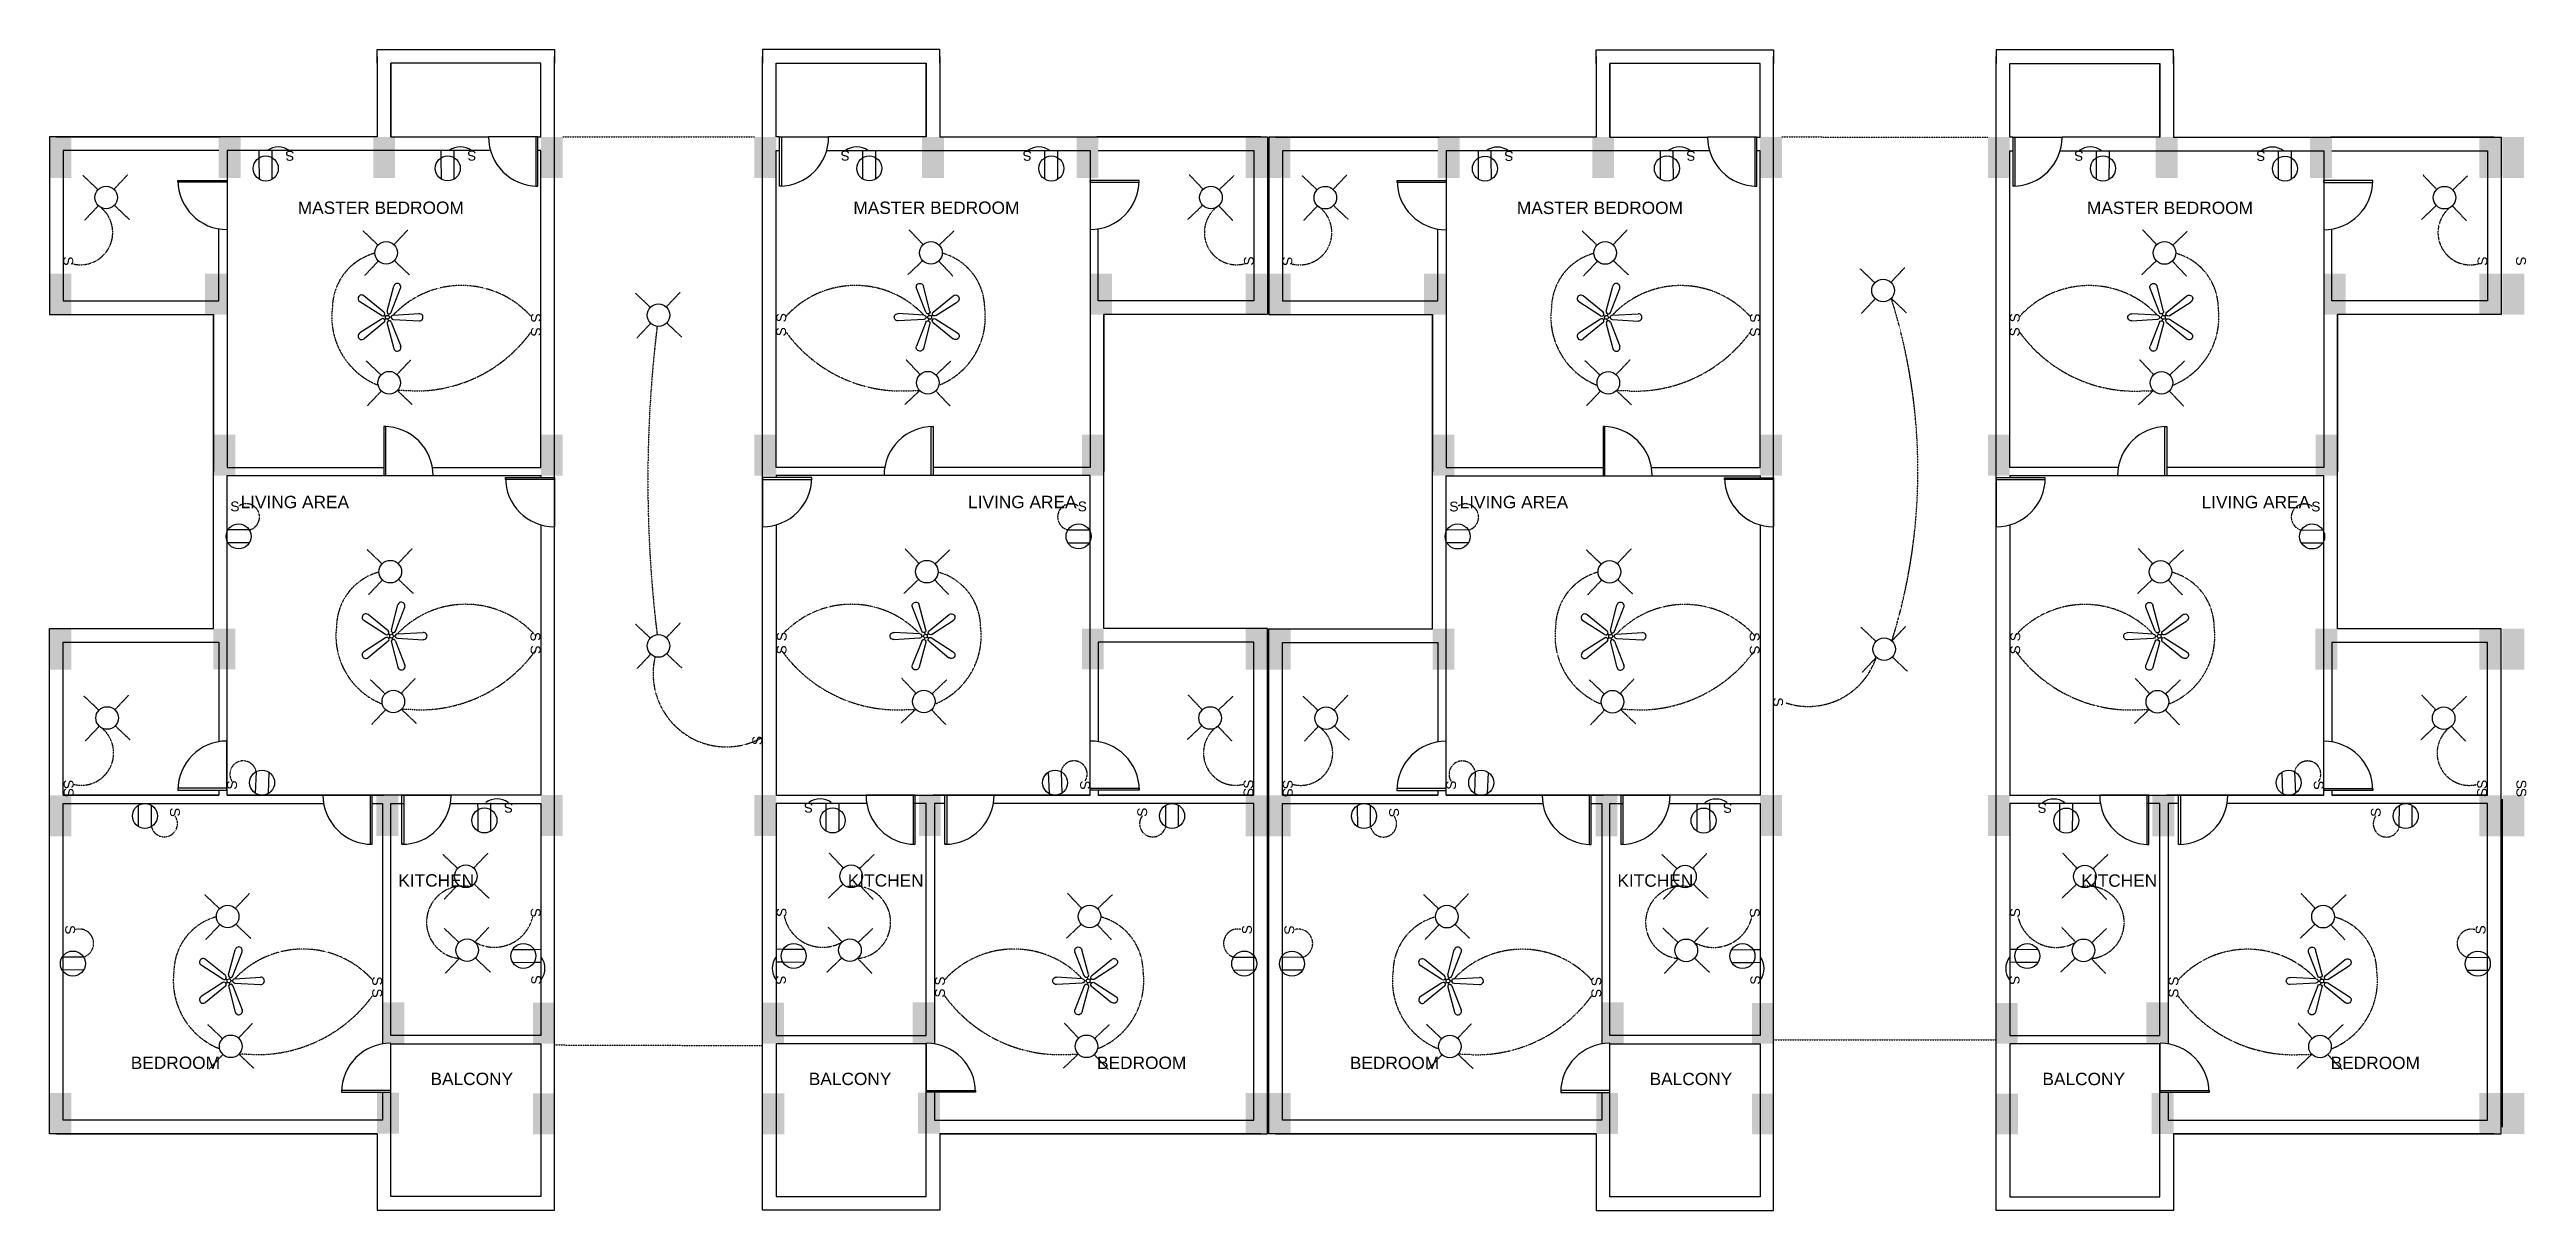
# Model space of a CAD drawing. Header units: millimetres. Extents: x 3328 to 72580, y 1596 to 22848.
# Drawn here: x 3328 to 48701, y 1596 to 22848 of the extents above; entities that cross this region are included whole.
import ezdxf

# ---------------------------------------------------------------- set-up
doc = ezdxf.new("R2010")
doc.units = ezdxf.units.MM
doc.linetypes.add('HIDDEN2', pattern=[0.1875, 0.125, -0.0625])
for name, color, linetype in [('Beam', 6, 'Continuous'), ('Electrical', 50, 'Continuous'), ('Electrical Hidden', 150, 'HIDDEN2'), ('text', 1, 'Continuous')]:
    doc.layers.add(name, color=color, linetype=linetype)
doc.styles.get("Standard").update_dxf_attribs({"font": 'arial.ttf'})

msp = doc.modelspace()

# ---------------------------------------------------------------- texts
at = {"layer": 'Electrical', "color": 7, "char_height": 180}
for insert, attachment_point, rotation in [((7814, 20813), 1, 180.0246), ((11148, 20816), 1, 180.0246), ((17820, 20816), 3, 179.9754), ((21154, 20813), 3, 179.9754), ((30146, 20811), 1, 180.0246), ((33480, 20813), 1, 180.0246), ((40418, 20813), 3, 179.9754), ((43752, 20811), 3, 179.9754), ((3758, 19065), 1, 271.7115), ((25210, 19065), 3, 88.2885), ((26090, 19063), 1, 271.7115), ((47808, 19063), 3, 88.2885), ((48688, 19065), 1, 271.7115), ((12325, 18026), 1, 271.7115), ((12326, 17769), 1, 271.7115), ((16642, 17769), 3, 88.2885), ((16644, 18026), 3, 88.2885), ((34657, 18024), 1, 271.7115), ((34658, 17766), 1, 271.7115), ((39240, 17766), 3, 88.2885), ((39241, 18024), 3, 88.2885), ((6636, 14572), 1, 1.7462), ((22333, 14572), 3, 358.2538), ((28967, 14570), 1, 1.7462), ((44930, 14570), 3, 358.2538), ((12316, 12188), 1, 271.7115), ((12318, 11946), 1, 271.7115), ((16650, 11946), 3, 88.2885), ((16652, 12188), 3, 88.2885), ((34648, 12185), 1, 271.7115), ((34650, 11944), 1, 271.7115), ((39248, 11944), 3, 88.2885), ((39250, 12185), 3, 88.2885), ((35080, 10991), 1, 271.7115), ((16204, 10285), 3, 88.2885), ((3765, 9485), 1, 271.7115), ((3765, 9335), 1, 271.7115), ((6579, 9301), 1, 89.1374), ((22389, 9301), 3, 270.8626), ((25203, 9485), 3, 88.2885), ((25203, 9335), 3, 88.2885), ((26097, 9483), 1, 271.7115), ((26097, 9333), 1, 271.7115), ((28911, 9299), 1, 89.1374), ((44987, 9299), 3, 270.8626), ((47801, 9483), 3, 88.2885), ((47801, 9333), 3, 88.2885), ((48695, 9485), 1, 271.7115), ((48695, 9335), 1, 271.7115), ((5712, 8973), 1, 271.7115), ((11820, 8878), 1, 180.0246), ((17148, 8878), 3, 179.9754), ((23256, 8973), 3, 88.2885), ((28044, 8970), 1, 271.7115), ((34152, 8875), 1, 180.0246), ((39746, 8875), 3, 179.9754), ((45854, 8970), 3, 88.2885), ((3793, 6822), 1, 271.7115), ((12320, 7136), 1, 271.7115), ((16649, 7136), 3, 88.2885), ((25175, 6822), 3, 88.2885), ((34652, 7134), 1, 271.7115), ((39246, 7134), 3, 88.2885), ((26125, 6820), 1, 271.7115), ((47773, 6820), 3, 88.2885), ((9417, 5882), 1, 271.7115), ((9417, 5662), 1, 271.7115), ((12153, 5731), 1, 90.262), ((16815, 5731), 3, 269.738), ((19551, 5882), 3, 88.2885), ((19551, 5662), 3, 88.2885), ((31749, 5879), 1, 271.7115), ((31749, 5660), 1, 271.7115), ((34485, 5728), 1, 90.262), ((39413, 5728), 3, 269.738), ((42148, 5879), 3, 88.2885), ((42148, 5660), 3, 88.2885)]:
    msp.add_mtext_dynamic_manual_height_columns('S', width=281.75, gutter_width=1, heights=[0], dxfattribs=dict(at, insert=insert, attachment_point=attachment_point, rotation=rotation))
at = {"layer": 'Electrical', "color": 7, "char_height": 1.6}
for insert, attachment_point in [((11162, 17734), 1), ((17806, 17734), 3), ((33494, 17732), 1), ((40404, 17732), 3), ((11238, 11897), 1), ((17730, 11897), 3), ((33570, 11894), 1), ((40328, 11894), 3), ((8259, 5585), 1), ((20709, 5585), 3), ((30591, 5582), 1), ((43307, 5582), 3)]:
    msp.add_mtext_dynamic_manual_height_columns('s', width=361.69, gutter_width=1, heights=[0], dxfattribs=dict(at, insert=insert, attachment_point=attachment_point))
at = {"layer": 'text', "char_height": 226.57}
for s, insert, attachment_point in [('\\A1;MASTER BEDROOM', (7875, 20066), 1), ('\\A1;MASTER BEDROOM', (21094, 20066), 3), ('\\A1;MASTER BEDROOM', (30207, 20064), 1), ('\\A1;MASTER BEDROOM', (43691, 20064), 3), ('\\A1;LIVING AREA', (6828, 14449), 7), ('\\A1;LIVING AREA', (22141, 14449), 9), ('\\A1;LIVING AREA', (29159, 14447), 7), ('\\A1;LIVING AREA', (44738, 14447), 9), ('\\A1; KITCHEN', (9629, 7521), 7), ('\\A1; KITCHEN', (19339, 7521), 9), ('\\A1; KITCHEN', (31961, 7518), 7), ('\\A1; KITCHEN', (41937, 7518), 9), ('\\A1;BEDROOM', (4816, 4412), 1), ('\\A1; BALCONY', (10219, 3888), 7), ('\\A1; BALCONY', (18749, 3888), 9), ('\\A1;BEDROOM', (24152, 4412), 3), ('\\A1;BEDROOM', (27148, 4410), 1), ('\\A1; BALCONY', (32551, 3886), 7), ('\\A1; BALCONY', (41347, 3886), 9), ('\\A1;BEDROOM', (46750, 4410), 3)]:
    msp.add_mtext_dynamic_manual_height_columns(s, width=4249.68, gutter_width=37.8, heights=[0], dxfattribs=dict(at, insert=insert, attachment_point=attachment_point))

# ---------------------------------------------------------------- blocks, each defined once
blk = doc.blocks.new('*U160')
at = {"layer": 'Electrical', "color": 7}
for p, q in [((-235, 39), (236, 67)), ((-275, -1), (-307, -1)), ((-234, -40), (237, -67))]:
    blk.add_line(p, q, dxfattribs=at)
for centre, radius, start, end in [((-236, 0), 38.8, 89.5787, 271.1589), ((241, 0), 66, 266.109, 94.66)]:
    blk.add_arc(centre, radius, start, end, dxfattribs=at)
blk = doc.blocks.new('*U161')
at = {"layer": 'Electrical', "color": 0, "linetype": 'ByBlock', "lineweight": -2, "transparency": 16777216}
for p, rotation in [((-57191, -81903), 72), ((-57574, -82028), 144), ((-57573, -82431), 216), ((-57190, -82554), 288)]:
    blk.add_blockref('*U160', p, dxfattribs=dict(at, rotation=rotation))
blk.add_blockref('*U160', (-56954, -82228), dxfattribs=at)
blk = doc.blocks.new('*U162')
at = {"layer": 'Electrical Hidden', "color": 7}
blk.add_line((-129, -136), (129, 136), dxfattribs=at)
blk = doc.blocks.new('*U163')
at = {"layer": 'Electrical Hidden', "color": 0, "linetype": 'ByBlock', "lineweight": -2, "transparency": 16777216}
for p, rotation in [((-38019, -53156), 90.00000000000001), ((-38004, -53712), 180), ((-37448, -53698), 270)]:
    blk.add_blockref('*U162', p, dxfattribs=dict(at, rotation=rotation))
blk.add_blockref('*U162', (-37463, -53142), dxfattribs=at)
blk = doc.blocks.new('*U164')
at = {"layer": 'Electrical Hidden', "color": 7}
blk.add_line((-129, -136), (129, 136), dxfattribs=at)
blk = doc.blocks.new('*U165')
at = {"layer": 'Electrical Hidden', "color": 0, "linetype": 'ByBlock', "lineweight": -2, "transparency": 16777216}
for p, rotation in [((-38019, -53156), 90.00000000000001), ((-38004, -53712), 180), ((-37448, -53698), 270)]:
    blk.add_blockref('*U164', p, dxfattribs=dict(at, rotation=rotation))
blk.add_blockref('*U164', (-37463, -53142), dxfattribs=at)
blk = doc.blocks.new('*U216')
at = {"layer": 'Electrical', "color": 7}
for p, q in [((-235, 39), (236, 67)), ((-275, -1), (-307, -1)), ((-234, -40), (237, -67))]:
    blk.add_line(p, q, dxfattribs=at)
for centre, radius, start, end in [((-236, 0), 38.8, 89.5787, 271.1589), ((241, 0), 66, 266.109, 94.66)]:
    blk.add_arc(centre, radius, start, end, dxfattribs=at)
blk = doc.blocks.new('*U217')
at = {"layer": 'Electrical', "color": 0, "linetype": 'ByBlock', "lineweight": -2, "transparency": 16777216}
for p, rotation in [((-57191, -81903), 72), ((-57574, -82028), 144), ((-57573, -82431), 216), ((-57190, -82554), 288)]:
    blk.add_blockref('*U216', p, dxfattribs=dict(at, rotation=rotation))
blk.add_blockref('*U216', (-56954, -82228), dxfattribs=at)
blk = doc.blocks.new('*U218')
at = {"layer": 'Electrical Hidden', "color": 7}
blk.add_line((-129, -136), (129, 136), dxfattribs=at)
blk = doc.blocks.new('*U219')
at = {"layer": 'Electrical Hidden', "color": 0, "linetype": 'ByBlock', "lineweight": -2, "transparency": 16777216}
for p, rotation in [((-38019, -53156), 90.00000000000001), ((-38004, -53712), 180), ((-37448, -53698), 270)]:
    blk.add_blockref('*U218', p, dxfattribs=dict(at, rotation=rotation))
blk.add_blockref('*U218', (-37463, -53142), dxfattribs=at)
blk = doc.blocks.new('*U220')
at = {"layer": 'Electrical Hidden', "color": 7}
blk.add_line((-129, -136), (129, 136), dxfattribs=at)
blk = doc.blocks.new('*U221')
at = {"layer": 'Electrical Hidden', "color": 0, "linetype": 'ByBlock', "lineweight": -2, "transparency": 16777216}
for p, rotation in [((-38019, -53156), 90.00000000000001), ((-38004, -53712), 180), ((-37448, -53698), 270)]:
    blk.add_blockref('*U220', p, dxfattribs=dict(at, rotation=rotation))
blk.add_blockref('*U220', (-37463, -53142), dxfattribs=at)
blk = doc.blocks.new('*U222')
at = {"layer": 'Electrical', "color": 7}
for p, q in [((-235, 39), (236, 67)), ((-275, -1), (-307, -1)), ((-234, -40), (237, -67))]:
    blk.add_line(p, q, dxfattribs=at)
for centre, radius, start, end in [((-236, 0), 38.8, 89.5787, 271.1589), ((241, 0), 66, 266.109, 94.66)]:
    blk.add_arc(centre, radius, start, end, dxfattribs=at)
blk = doc.blocks.new('*U223')
at = {"layer": 'Electrical', "color": 0, "linetype": 'ByBlock', "lineweight": -2, "transparency": 16777216}
for p, rotation in [((-57191, -81903), 72), ((-57574, -82028), 144), ((-57573, -82431), 216), ((-57190, -82554), 288)]:
    blk.add_blockref('*U222', p, dxfattribs=dict(at, rotation=rotation))
blk.add_blockref('*U222', (-56954, -82228), dxfattribs=at)
blk = doc.blocks.new('*U224')
at = {"layer": 'Electrical Hidden', "color": 7}
blk.add_line((-129, -136), (129, 136), dxfattribs=at)
blk = doc.blocks.new('*U225')
at = {"layer": 'Electrical Hidden', "color": 0, "linetype": 'ByBlock', "lineweight": -2, "transparency": 16777216}
for p, rotation in [((-38019, -53156), 90.00000000000001), ((-38004, -53712), 180), ((-37448, -53698), 270)]:
    blk.add_blockref('*U224', p, dxfattribs=dict(at, rotation=rotation))
blk.add_blockref('*U224', (-37463, -53142), dxfattribs=at)
blk = doc.blocks.new('*U226')
at = {"layer": 'Electrical Hidden', "color": 7}
blk.add_line((-129, -136), (129, 136), dxfattribs=at)
blk = doc.blocks.new('*U227')
at = {"layer": 'Electrical Hidden', "color": 0, "linetype": 'ByBlock', "lineweight": -2, "transparency": 16777216}
for p, rotation in [((-38019, -53156), 90.00000000000001), ((-38004, -53712), 180), ((-37448, -53698), 270)]:
    blk.add_blockref('*U226', p, dxfattribs=dict(at, rotation=rotation))
blk.add_blockref('*U226', (-37463, -53142), dxfattribs=at)
blk = doc.blocks.new('*U228')
at = {"layer": 'Electrical Hidden', "color": 7}
blk.add_line((-129, -136), (129, 136), dxfattribs=at)
blk = doc.blocks.new('*U229')
at = {"layer": 'Electrical Hidden', "color": 0, "linetype": 'ByBlock', "lineweight": -2, "transparency": 16777216}
for p, rotation in [((-38019, -53156), 90.00000000000001), ((-38004, -53712), 180), ((-37448, -53698), 270)]:
    blk.add_blockref('*U228', p, dxfattribs=dict(at, rotation=rotation))
blk.add_blockref('*U228', (-37463, -53142), dxfattribs=at)
blk = doc.blocks.new('*U230')
at = {"layer": 'Electrical Hidden', "color": 7}
blk.add_line((-129, -136), (129, 136), dxfattribs=at)
blk = doc.blocks.new('*U231')
at = {"layer": 'Electrical Hidden', "color": 0, "linetype": 'ByBlock', "lineweight": -2, "transparency": 16777216}
for p, rotation in [((-38019, -53156), 90.00000000000001), ((-38004, -53712), 180), ((-37448, -53698), 270)]:
    blk.add_blockref('*U230', p, dxfattribs=dict(at, rotation=rotation))
blk.add_blockref('*U230', (-37463, -53142), dxfattribs=at)
blk = doc.blocks.new('*U232')
at = {"layer": 'Electrical Hidden', "color": 7}
blk.add_line((-129, -136), (129, 136), dxfattribs=at)
blk = doc.blocks.new('*U233')
at = {"layer": 'Electrical Hidden', "color": 0, "linetype": 'ByBlock', "lineweight": -2, "transparency": 16777216}
for p, rotation in [((-38019, -53156), 90.00000000000001), ((-38004, -53712), 180), ((-37448, -53698), 270)]:
    blk.add_blockref('*U232', p, dxfattribs=dict(at, rotation=rotation))
blk.add_blockref('*U232', (-37463, -53142), dxfattribs=at)
blk = doc.blocks.new('*U234')
at = {"layer": 'Electrical Hidden', "color": 7}
blk.add_line((-129, -136), (129, 136), dxfattribs=at)
blk = doc.blocks.new('*U235')
at = {"layer": 'Electrical Hidden', "color": 0, "linetype": 'ByBlock', "lineweight": -2, "transparency": 16777216}
for p, rotation in [((-38019, -53156), 90.00000000000001), ((-38004, -53712), 180), ((-37448, -53698), 270)]:
    blk.add_blockref('*U234', p, dxfattribs=dict(at, rotation=rotation))
blk.add_blockref('*U234', (-37463, -53142), dxfattribs=at)
blk = doc.blocks.new('*U119')
at = {"layer": 'Electrical', "color": 7}
for p, q in [((-235, 39), (236, 67)), ((-275, -1), (-307, -1)), ((-234, -40), (237, -67))]:
    blk.add_line(p, q, dxfattribs=at)
for centre, radius, start, end in [((-236, 0), 38.8, 89.5787, 271.1589), ((241, 0), 66, 266.109, 94.66)]:
    blk.add_arc(centre, radius, start, end, dxfattribs=at)
blk = doc.blocks.new('*U121')
at = {"layer": 'Electrical', "color": 0, "linetype": 'ByBlock', "lineweight": -2, "transparency": 16777216}
for p, rotation in [((-57191, -81903), 72), ((-57574, -82028), 144), ((-57573, -82431), 216), ((-57190, -82554), 288)]:
    blk.add_blockref('*U119', p, dxfattribs=dict(at, rotation=rotation))
blk.add_blockref('*U119', (-56954, -82228), dxfattribs=at)
blk = doc.blocks.new('*U122')
at = {"layer": 'Electrical Hidden', "color": 7}
blk.add_line((-129, -136), (129, 136), dxfattribs=at)
blk = doc.blocks.new('*U123')
at = {"layer": 'Electrical Hidden', "color": 0, "linetype": 'ByBlock', "lineweight": -2, "transparency": 16777216}
for p, rotation in [((-38019, -53156), 90.00000000000001), ((-38004, -53712), 180), ((-37448, -53698), 270)]:
    blk.add_blockref('*U122', p, dxfattribs=dict(at, rotation=rotation))
blk.add_blockref('*U122', (-37463, -53142), dxfattribs=at)
blk = doc.blocks.new('*U124')
at = {"layer": 'Electrical Hidden', "color": 7}
blk.add_line((-129, -136), (129, 136), dxfattribs=at)
blk = doc.blocks.new('*U125')
at = {"layer": 'Electrical Hidden', "color": 0, "linetype": 'ByBlock', "lineweight": -2, "transparency": 16777216}
for p, rotation in [((-38019, -53156), 90.00000000000001), ((-38004, -53712), 180), ((-37448, -53698), 270)]:
    blk.add_blockref('*U124', p, dxfattribs=dict(at, rotation=rotation))
blk.add_blockref('*U124', (-37463, -53142), dxfattribs=at)
blk = doc.blocks.new('*U126')
at = {"layer": 'Electrical', "color": 7}
for p, q in [((-235, 39), (236, 67)), ((-275, -1), (-307, -1)), ((-234, -40), (237, -67))]:
    blk.add_line(p, q, dxfattribs=at)
for centre, radius, start, end in [((-236, 0), 38.8, 89.5787, 271.1589), ((241, 0), 66, 266.109, 94.66)]:
    blk.add_arc(centre, radius, start, end, dxfattribs=at)
blk = doc.blocks.new('*U136')
at = {"layer": 'Electrical', "color": 0, "linetype": 'ByBlock', "lineweight": -2, "transparency": 16777216}
for p, rotation in [((-57191, -81903), 72), ((-57574, -82028), 144), ((-57573, -82431), 216), ((-57190, -82554), 288)]:
    blk.add_blockref('*U126', p, dxfattribs=dict(at, rotation=rotation))
blk.add_blockref('*U126', (-56954, -82228), dxfattribs=at)
blk = doc.blocks.new('*U137')
at = {"layer": 'Electrical Hidden', "color": 7}
blk.add_line((-129, -136), (129, 136), dxfattribs=at)
blk = doc.blocks.new('*U138')
at = {"layer": 'Electrical Hidden', "color": 0, "linetype": 'ByBlock', "lineweight": -2, "transparency": 16777216}
for p, rotation in [((-38019, -53156), 90.00000000000001), ((-38004, -53712), 180), ((-37448, -53698), 270)]:
    blk.add_blockref('*U137', p, dxfattribs=dict(at, rotation=rotation))
blk.add_blockref('*U137', (-37463, -53142), dxfattribs=at)
blk = doc.blocks.new('*U139')
at = {"layer": 'Electrical Hidden', "color": 7}
blk.add_line((-129, -136), (129, 136), dxfattribs=at)
blk = doc.blocks.new('*U140')
at = {"layer": 'Electrical Hidden', "color": 0, "linetype": 'ByBlock', "lineweight": -2, "transparency": 16777216}
for p, rotation in [((-38019, -53156), 90.00000000000001), ((-38004, -53712), 180), ((-37448, -53698), 270)]:
    blk.add_blockref('*U139', p, dxfattribs=dict(at, rotation=rotation))
blk.add_blockref('*U139', (-37463, -53142), dxfattribs=at)
blk = doc.blocks.new('*U141')
at = {"layer": 'Electrical', "color": 7}
for p, q in [((-235, 39), (236, 67)), ((-275, -1), (-307, -1)), ((-234, -40), (237, -67))]:
    blk.add_line(p, q, dxfattribs=at)
for centre, radius, start, end in [((-236, 0), 38.8, 89.5787, 271.1589), ((241, 0), 66, 266.109, 94.66)]:
    blk.add_arc(centre, radius, start, end, dxfattribs=at)
blk = doc.blocks.new('*U142')
at = {"layer": 'Electrical', "color": 0, "linetype": 'ByBlock', "lineweight": -2, "transparency": 16777216}
for p, rotation in [((-57191, -81903), 72), ((-57574, -82028), 144), ((-57573, -82431), 216), ((-57190, -82554), 288)]:
    blk.add_blockref('*U141', p, dxfattribs=dict(at, rotation=rotation))
blk.add_blockref('*U141', (-56954, -82228), dxfattribs=at)
blk = doc.blocks.new('*U143')
at = {"layer": 'Electrical Hidden', "color": 7}
blk.add_line((-129, -136), (129, 136), dxfattribs=at)
blk = doc.blocks.new('*U144')
at = {"layer": 'Electrical Hidden', "color": 0, "linetype": 'ByBlock', "lineweight": -2, "transparency": 16777216}
for p, rotation in [((-38019, -53156), 90.00000000000001), ((-38004, -53712), 180), ((-37448, -53698), 270)]:
    blk.add_blockref('*U143', p, dxfattribs=dict(at, rotation=rotation))
blk.add_blockref('*U143', (-37463, -53142), dxfattribs=at)
blk = doc.blocks.new('*U145')
at = {"layer": 'Electrical Hidden', "color": 7}
blk.add_line((-129, -136), (129, 136), dxfattribs=at)
blk = doc.blocks.new('*U127')
at = {"layer": 'Electrical Hidden', "color": 0, "linetype": 'ByBlock', "lineweight": -2, "transparency": 16777216}
for p, rotation in [((-38019, -53156), 90.00000000000001), ((-38004, -53712), 180), ((-37448, -53698), 270)]:
    blk.add_blockref('*U145', p, dxfattribs=dict(at, rotation=rotation))
blk.add_blockref('*U145', (-37463, -53142), dxfattribs=at)
blk = doc.blocks.new('*U128')
at = {"layer": 'Electrical Hidden', "color": 7}
blk.add_line((-129, -136), (129, 136), dxfattribs=at)
blk = doc.blocks.new('*U129')
at = {"layer": 'Electrical Hidden', "color": 0, "linetype": 'ByBlock', "lineweight": -2, "transparency": 16777216}
for p, rotation in [((-38019, -53156), 90.00000000000001), ((-38004, -53712), 180), ((-37448, -53698), 270)]:
    blk.add_blockref('*U128', p, dxfattribs=dict(at, rotation=rotation))
blk.add_blockref('*U128', (-37463, -53142), dxfattribs=at)
blk = doc.blocks.new('*U130')
at = {"layer": 'Electrical Hidden', "color": 7}
blk.add_line((-129, -136), (129, 136), dxfattribs=at)
blk = doc.blocks.new('*U131')
at = {"layer": 'Electrical Hidden', "color": 0, "linetype": 'ByBlock', "lineweight": -2, "transparency": 16777216}
for p, rotation in [((-38019, -53156), 90.00000000000001), ((-38004, -53712), 180), ((-37448, -53698), 270)]:
    blk.add_blockref('*U130', p, dxfattribs=dict(at, rotation=rotation))
blk.add_blockref('*U130', (-37463, -53142), dxfattribs=at)
blk = doc.blocks.new('*U132')
at = {"layer": 'Electrical Hidden', "color": 7}
blk.add_line((-129, -136), (129, 136), dxfattribs=at)
blk = doc.blocks.new('*U133')
at = {"layer": 'Electrical Hidden', "color": 0, "linetype": 'ByBlock', "lineweight": -2, "transparency": 16777216}
for p, rotation in [((-38019, -53156), 90.00000000000001), ((-38004, -53712), 180), ((-37448, -53698), 270)]:
    blk.add_blockref('*U132', p, dxfattribs=dict(at, rotation=rotation))
blk.add_blockref('*U132', (-37463, -53142), dxfattribs=at)
blk = doc.blocks.new('*U134')
at = {"layer": 'Electrical Hidden', "color": 7}
blk.add_line((-129, -136), (129, 136), dxfattribs=at)
blk = doc.blocks.new('*U135')
at = {"layer": 'Electrical Hidden', "color": 0, "linetype": 'ByBlock', "lineweight": -2, "transparency": 16777216}
for p, rotation in [((-38019, -53156), 90.00000000000001), ((-38004, -53712), 180), ((-37448, -53698), 270)]:
    blk.add_blockref('*U134', p, dxfattribs=dict(at, rotation=rotation))
blk.add_blockref('*U134', (-37463, -53142), dxfattribs=at)
blk = doc.blocks.new('*U159')
at = {"layer": 'Electrical', "color": 7}
for p, q in [((-235, 39), (236, 67)), ((-275, -1), (-307, -1)), ((-234, -40), (237, -67))]:
    blk.add_line(p, q, dxfattribs=at)
for centre, radius, start, end in [((-236, 0), 38.8, 89.5787, 271.1589), ((241, 0), 66, 266.109, 94.66)]:
    blk.add_arc(centre, radius, start, end, dxfattribs=at)
blk = doc.blocks.new('*U186')
at = {"layer": 'Electrical', "color": 0, "linetype": 'ByBlock', "lineweight": -2, "transparency": 16777216}
for p, rotation in [((-57191, -81903), 72), ((-57574, -82028), 144), ((-57573, -82431), 216), ((-57190, -82554), 288)]:
    blk.add_blockref('*U159', p, dxfattribs=dict(at, rotation=rotation))
blk.add_blockref('*U159', (-56954, -82228), dxfattribs=at)
blk = doc.blocks.new('*U187')
at = {"layer": 'Electrical Hidden', "color": 7}
blk.add_line((-129, -136), (129, 136), dxfattribs=at)
blk = doc.blocks.new('*U188')
at = {"layer": 'Electrical Hidden', "color": 0, "linetype": 'ByBlock', "lineweight": -2, "transparency": 16777216}
for p, rotation in [((-38019, -53156), 90.00000000000001), ((-38004, -53712), 180), ((-37448, -53698), 270)]:
    blk.add_blockref('*U187', p, dxfattribs=dict(at, rotation=rotation))
blk.add_blockref('*U187', (-37463, -53142), dxfattribs=at)
blk = doc.blocks.new('*U189')
at = {"layer": 'Electrical Hidden', "color": 7}
blk.add_line((-129, -136), (129, 136), dxfattribs=at)
blk = doc.blocks.new('*U190')
at = {"layer": 'Electrical Hidden', "color": 0, "linetype": 'ByBlock', "lineweight": -2, "transparency": 16777216}
for p, rotation in [((-38019, -53156), 90.00000000000001), ((-38004, -53712), 180), ((-37448, -53698), 270)]:
    blk.add_blockref('*U189', p, dxfattribs=dict(at, rotation=rotation))
blk.add_blockref('*U189', (-37463, -53142), dxfattribs=at)
blk = doc.blocks.new('*U191')
at = {"layer": 'Electrical', "color": 7}
for p, q in [((-235, 39), (236, 67)), ((-275, -1), (-307, -1)), ((-234, -40), (237, -67))]:
    blk.add_line(p, q, dxfattribs=at)
for centre, radius, start, end in [((-236, 0), 38.8, 89.5787, 271.1589), ((241, 0), 66, 266.109, 94.66)]:
    blk.add_arc(centre, radius, start, end, dxfattribs=at)
blk = doc.blocks.new('*U192')
at = {"layer": 'Electrical', "color": 0, "linetype": 'ByBlock', "lineweight": -2, "transparency": 16777216}
for p, rotation in [((-57191, -81903), 72), ((-57574, -82028), 144), ((-57573, -82431), 216), ((-57190, -82554), 288)]:
    blk.add_blockref('*U191', p, dxfattribs=dict(at, rotation=rotation))
blk.add_blockref('*U191', (-56954, -82228), dxfattribs=at)
blk = doc.blocks.new('*U193')
at = {"layer": 'Electrical Hidden', "color": 7}
blk.add_line((-129, -136), (129, 136), dxfattribs=at)
blk = doc.blocks.new('*U194')
at = {"layer": 'Electrical Hidden', "color": 0, "linetype": 'ByBlock', "lineweight": -2, "transparency": 16777216}
for p, rotation in [((-38019, -53156), 90.00000000000001), ((-38004, -53712), 180), ((-37448, -53698), 270)]:
    blk.add_blockref('*U193', p, dxfattribs=dict(at, rotation=rotation))
blk.add_blockref('*U193', (-37463, -53142), dxfattribs=at)
blk = doc.blocks.new('*U195')
at = {"layer": 'Electrical Hidden', "color": 7}
blk.add_line((-129, -136), (129, 136), dxfattribs=at)
blk = doc.blocks.new('*U196')
at = {"layer": 'Electrical Hidden', "color": 0, "linetype": 'ByBlock', "lineweight": -2, "transparency": 16777216}
for p, rotation in [((-38019, -53156), 90.00000000000001), ((-38004, -53712), 180), ((-37448, -53698), 270)]:
    blk.add_blockref('*U195', p, dxfattribs=dict(at, rotation=rotation))
blk.add_blockref('*U195', (-37463, -53142), dxfattribs=at)
blk = doc.blocks.new('*U197')
at = {"layer": 'Electrical', "color": 7}
for p, q in [((-235, 39), (236, 67)), ((-275, -1), (-307, -1)), ((-234, -40), (237, -67))]:
    blk.add_line(p, q, dxfattribs=at)
for centre, radius, start, end in [((-236, 0), 38.8, 89.5787, 271.1589), ((241, 0), 66, 266.109, 94.66)]:
    blk.add_arc(centre, radius, start, end, dxfattribs=at)
blk = doc.blocks.new('*U146')
at = {"layer": 'Electrical', "color": 0, "linetype": 'ByBlock', "lineweight": -2, "transparency": 16777216}
for p, rotation in [((-57191, -81903), 72), ((-57574, -82028), 144), ((-57573, -82431), 216), ((-57190, -82554), 288)]:
    blk.add_blockref('*U197', p, dxfattribs=dict(at, rotation=rotation))
blk.add_blockref('*U197', (-56954, -82228), dxfattribs=at)
blk = doc.blocks.new('*U147')
at = {"layer": 'Electrical Hidden', "color": 7}
blk.add_line((-129, -136), (129, 136), dxfattribs=at)
blk = doc.blocks.new('*U148')
at = {"layer": 'Electrical Hidden', "color": 0, "linetype": 'ByBlock', "lineweight": -2, "transparency": 16777216}
for p, rotation in [((-38019, -53156), 90.00000000000001), ((-38004, -53712), 180), ((-37448, -53698), 270)]:
    blk.add_blockref('*U147', p, dxfattribs=dict(at, rotation=rotation))
blk.add_blockref('*U147', (-37463, -53142), dxfattribs=at)
blk = doc.blocks.new('*U149')
at = {"layer": 'Electrical Hidden', "color": 7}
blk.add_line((-129, -136), (129, 136), dxfattribs=at)
blk = doc.blocks.new('*U150')
at = {"layer": 'Electrical Hidden', "color": 0, "linetype": 'ByBlock', "lineweight": -2, "transparency": 16777216}
for p, rotation in [((-38019, -53156), 90.00000000000001), ((-38004, -53712), 180), ((-37448, -53698), 270)]:
    blk.add_blockref('*U149', p, dxfattribs=dict(at, rotation=rotation))
blk.add_blockref('*U149', (-37463, -53142), dxfattribs=at)
blk = doc.blocks.new('*U151')
at = {"layer": 'Electrical Hidden', "color": 7}
blk.add_line((-129, -136), (129, 136), dxfattribs=at)
blk = doc.blocks.new('*U152')
at = {"layer": 'Electrical Hidden', "color": 0, "linetype": 'ByBlock', "lineweight": -2, "transparency": 16777216}
for p, rotation in [((-38019, -53156), 90.00000000000001), ((-38004, -53712), 180), ((-37448, -53698), 270)]:
    blk.add_blockref('*U151', p, dxfattribs=dict(at, rotation=rotation))
blk.add_blockref('*U151', (-37463, -53142), dxfattribs=at)
blk = doc.blocks.new('*U153')
at = {"layer": 'Electrical Hidden', "color": 7}
blk.add_line((-129, -136), (129, 136), dxfattribs=at)
blk = doc.blocks.new('*U154')
at = {"layer": 'Electrical Hidden', "color": 0, "linetype": 'ByBlock', "lineweight": -2, "transparency": 16777216}
for p, rotation in [((-38019, -53156), 90.00000000000001), ((-38004, -53712), 180), ((-37448, -53698), 270)]:
    blk.add_blockref('*U153', p, dxfattribs=dict(at, rotation=rotation))
blk.add_blockref('*U153', (-37463, -53142), dxfattribs=at)
blk = doc.blocks.new('*U155')
at = {"layer": 'Electrical Hidden', "color": 7}
blk.add_line((-129, -136), (129, 136), dxfattribs=at)
blk = doc.blocks.new('*U156')
at = {"layer": 'Electrical Hidden', "color": 0, "linetype": 'ByBlock', "lineweight": -2, "transparency": 16777216}
for p, rotation in [((-38019, -53156), 90.00000000000001), ((-38004, -53712), 180), ((-37448, -53698), 270)]:
    blk.add_blockref('*U155', p, dxfattribs=dict(at, rotation=rotation))
blk.add_blockref('*U155', (-37463, -53142), dxfattribs=at)
blk = doc.blocks.new('*U157')
at = {"layer": 'Electrical Hidden', "color": 7}
blk.add_line((-129, -136), (129, 136), dxfattribs=at)
blk = doc.blocks.new('*U158')
at = {"layer": 'Electrical Hidden', "color": 0, "linetype": 'ByBlock', "lineweight": -2, "transparency": 16777216}
for p, rotation in [((-38019, -53156), 90.00000000000001), ((-38004, -53712), 180), ((-37448, -53698), 270)]:
    blk.add_blockref('*U157', p, dxfattribs=dict(at, rotation=rotation))
blk.add_blockref('*U157', (-37463, -53142), dxfattribs=at)
blk = doc.blocks.new('*U198')
at = {"layer": 'Electrical', "color": 7}
for p, q in [((-235, 39), (236, 67)), ((-275, -1), (-307, -1)), ((-234, -40), (237, -67))]:
    blk.add_line(p, q, dxfattribs=at)
for centre, radius, start, end in [((-236, 0), 38.8, 89.5787, 271.1589), ((241, 0), 66, 266.109, 94.66)]:
    blk.add_arc(centre, radius, start, end, dxfattribs=at)
blk = doc.blocks.new('*U199')
at = {"layer": 'Electrical', "color": 0, "linetype": 'ByBlock', "lineweight": -2, "transparency": 16777216}
for p, rotation in [((-57191, -81903), 72), ((-57574, -82028), 144), ((-57573, -82431), 216), ((-57190, -82554), 288)]:
    blk.add_blockref('*U198', p, dxfattribs=dict(at, rotation=rotation))
blk.add_blockref('*U198', (-56954, -82228), dxfattribs=at)
blk = doc.blocks.new('*U200')
at = {"layer": 'Electrical Hidden', "color": 7}
blk.add_line((-129, -136), (129, 136), dxfattribs=at)
blk = doc.blocks.new('*U201')
at = {"layer": 'Electrical Hidden', "color": 0, "linetype": 'ByBlock', "lineweight": -2, "transparency": 16777216}
for p, rotation in [((-38019, -53156), 90.00000000000001), ((-38004, -53712), 180), ((-37448, -53698), 270)]:
    blk.add_blockref('*U200', p, dxfattribs=dict(at, rotation=rotation))
blk.add_blockref('*U200', (-37463, -53142), dxfattribs=at)
blk = doc.blocks.new('*U202')
at = {"layer": 'Electrical Hidden', "color": 7}
blk.add_line((-129, -136), (129, 136), dxfattribs=at)
blk = doc.blocks.new('*U203')
at = {"layer": 'Electrical Hidden', "color": 0, "linetype": 'ByBlock', "lineweight": -2, "transparency": 16777216}
for p, rotation in [((-38019, -53156), 90.00000000000001), ((-38004, -53712), 180), ((-37448, -53698), 270)]:
    blk.add_blockref('*U202', p, dxfattribs=dict(at, rotation=rotation))
blk.add_blockref('*U202', (-37463, -53142), dxfattribs=at)
blk = doc.blocks.new('*U204')
at = {"layer": 'Electrical', "color": 7}
for p, q in [((-235, 39), (236, 67)), ((-275, -1), (-307, -1)), ((-234, -40), (237, -67))]:
    blk.add_line(p, q, dxfattribs=at)
for centre, radius, start, end in [((-236, 0), 38.8, 89.5787, 271.1589), ((241, 0), 66, 266.109, 94.66)]:
    blk.add_arc(centre, radius, start, end, dxfattribs=at)
blk = doc.blocks.new('*U166')
at = {"layer": 'Electrical', "color": 0, "linetype": 'ByBlock', "lineweight": -2, "transparency": 16777216}
for p, rotation in [((-57191, -81903), 72), ((-57574, -82028), 144), ((-57573, -82431), 216), ((-57190, -82554), 288)]:
    blk.add_blockref('*U204', p, dxfattribs=dict(at, rotation=rotation))
blk.add_blockref('*U204', (-56954, -82228), dxfattribs=at)
blk = doc.blocks.new('*U167')
at = {"layer": 'Electrical Hidden', "color": 7}
blk.add_line((-129, -136), (129, 136), dxfattribs=at)
blk = doc.blocks.new('*U168')
at = {"layer": 'Electrical Hidden', "color": 0, "linetype": 'ByBlock', "lineweight": -2, "transparency": 16777216}
for p, rotation in [((-38019, -53156), 90.00000000000001), ((-38004, -53712), 180), ((-37448, -53698), 270)]:
    blk.add_blockref('*U167', p, dxfattribs=dict(at, rotation=rotation))
blk.add_blockref('*U167', (-37463, -53142), dxfattribs=at)
blk = doc.blocks.new('*U169')
at = {"layer": 'Electrical Hidden', "color": 7}
blk.add_line((-129, -136), (129, 136), dxfattribs=at)
blk = doc.blocks.new('*U170')
at = {"layer": 'Electrical Hidden', "color": 0, "linetype": 'ByBlock', "lineweight": -2, "transparency": 16777216}
for p, rotation in [((-38019, -53156), 90.00000000000001), ((-38004, -53712), 180), ((-37448, -53698), 270)]:
    blk.add_blockref('*U169', p, dxfattribs=dict(at, rotation=rotation))
blk.add_blockref('*U169', (-37463, -53142), dxfattribs=at)
blk = doc.blocks.new('*U171')
at = {"layer": 'Electrical', "color": 7}
for p, q in [((-235, 39), (236, 67)), ((-275, -1), (-307, -1)), ((-234, -40), (237, -67))]:
    blk.add_line(p, q, dxfattribs=at)
for centre, radius, start, end in [((-236, 0), 38.8, 89.5787, 271.1589), ((241, 0), 66, 266.109, 94.66)]:
    blk.add_arc(centre, radius, start, end, dxfattribs=at)
blk = doc.blocks.new('*U172')
at = {"layer": 'Electrical', "color": 0, "linetype": 'ByBlock', "lineweight": -2, "transparency": 16777216}
for p, rotation in [((-57191, -81903), 72), ((-57574, -82028), 144), ((-57573, -82431), 216), ((-57190, -82554), 288)]:
    blk.add_blockref('*U171', p, dxfattribs=dict(at, rotation=rotation))
blk.add_blockref('*U171', (-56954, -82228), dxfattribs=at)
blk = doc.blocks.new('*U173')
at = {"layer": 'Electrical Hidden', "color": 7}
blk.add_line((-129, -136), (129, 136), dxfattribs=at)
blk = doc.blocks.new('*U174')
at = {"layer": 'Electrical Hidden', "color": 0, "linetype": 'ByBlock', "lineweight": -2, "transparency": 16777216}
for p, rotation in [((-38019, -53156), 90.00000000000001), ((-38004, -53712), 180), ((-37448, -53698), 270)]:
    blk.add_blockref('*U173', p, dxfattribs=dict(at, rotation=rotation))
blk.add_blockref('*U173', (-37463, -53142), dxfattribs=at)
blk = doc.blocks.new('*U175')
at = {"layer": 'Electrical Hidden', "color": 7}
blk.add_line((-129, -136), (129, 136), dxfattribs=at)
blk = doc.blocks.new('*U176')
at = {"layer": 'Electrical Hidden', "color": 0, "linetype": 'ByBlock', "lineweight": -2, "transparency": 16777216}
for p, rotation in [((-38019, -53156), 90.00000000000001), ((-38004, -53712), 180), ((-37448, -53698), 270)]:
    blk.add_blockref('*U175', p, dxfattribs=dict(at, rotation=rotation))
blk.add_blockref('*U175', (-37463, -53142), dxfattribs=at)
blk = doc.blocks.new('*U177')
at = {"layer": 'Electrical Hidden', "color": 7}
blk.add_line((-129, -136), (129, 136), dxfattribs=at)
blk = doc.blocks.new('*U178')
at = {"layer": 'Electrical Hidden', "color": 0, "linetype": 'ByBlock', "lineweight": -2, "transparency": 16777216}
for p, rotation in [((-38019, -53156), 90.00000000000001), ((-38004, -53712), 180), ((-37448, -53698), 270)]:
    blk.add_blockref('*U177', p, dxfattribs=dict(at, rotation=rotation))
blk.add_blockref('*U177', (-37463, -53142), dxfattribs=at)
blk = doc.blocks.new('*U179')
at = {"layer": 'Electrical Hidden', "color": 7}
blk.add_line((-129, -136), (129, 136), dxfattribs=at)
blk = doc.blocks.new('*U180')
at = {"layer": 'Electrical Hidden', "color": 0, "linetype": 'ByBlock', "lineweight": -2, "transparency": 16777216}
for p, rotation in [((-38019, -53156), 90.00000000000001), ((-38004, -53712), 180), ((-37448, -53698), 270)]:
    blk.add_blockref('*U179', p, dxfattribs=dict(at, rotation=rotation))
blk.add_blockref('*U179', (-37463, -53142), dxfattribs=at)
blk = doc.blocks.new('*U181')
at = {"layer": 'Electrical Hidden', "color": 7}
blk.add_line((-129, -136), (129, 136), dxfattribs=at)
blk = doc.blocks.new('*U182')
at = {"layer": 'Electrical Hidden', "color": 0, "linetype": 'ByBlock', "lineweight": -2, "transparency": 16777216}
for p, rotation in [((-38019, -53156), 90.00000000000001), ((-38004, -53712), 180), ((-37448, -53698), 270)]:
    blk.add_blockref('*U181', p, dxfattribs=dict(at, rotation=rotation))
blk.add_blockref('*U181', (-37463, -53142), dxfattribs=at)
blk = doc.blocks.new('*U183')
at = {"layer": 'Electrical Hidden', "color": 7}
blk.add_line((-129, -136), (129, 136), dxfattribs=at)
blk = doc.blocks.new('*U184')
at = {"layer": 'Electrical Hidden', "color": 0, "linetype": 'ByBlock', "lineweight": -2, "transparency": 16777216}
for p, rotation in [((-38019, -53156), 90.00000000000001), ((-38004, -53712), 180), ((-37448, -53698), 270)]:
    blk.add_blockref('*U183', p, dxfattribs=dict(at, rotation=rotation))
blk.add_blockref('*U183', (-37463, -53142), dxfattribs=at)
blk = doc.blocks.new('*U185')
at = {"layer": 'Electrical Hidden', "color": 7}
blk.add_line((-129, -136), (129, 136), dxfattribs=at)
blk = doc.blocks.new('*U205')
at = {"layer": 'Electrical Hidden', "color": 0, "linetype": 'ByBlock', "lineweight": -2, "transparency": 16777216}
for p, rotation in [((-38019, -53156), 90.00000000000001), ((-38004, -53712), 180), ((-37448, -53698), 270)]:
    blk.add_blockref('*U185', p, dxfattribs=dict(at, rotation=rotation))
blk.add_blockref('*U185', (-37463, -53142), dxfattribs=at)
blk = doc.blocks.new('*U206')
at = {"layer": 'Electrical Hidden', "color": 7}
blk.add_line((-129, -136), (129, 136), dxfattribs=at)
blk = doc.blocks.new('*U207')
at = {"layer": 'Electrical Hidden', "color": 0, "linetype": 'ByBlock', "lineweight": -2, "transparency": 16777216}
for p, rotation in [((-38019, -53156), 90.00000000000001), ((-38004, -53712), 180), ((-37448, -53698), 270)]:
    blk.add_blockref('*U206', p, dxfattribs=dict(at, rotation=rotation))
blk.add_blockref('*U206', (-37463, -53142), dxfattribs=at)
blk = doc.blocks.new('*U208')
at = {"layer": 'Electrical Hidden', "color": 7}
blk.add_line((-129, -136), (129, 136), dxfattribs=at)
blk = doc.blocks.new('*U209')
at = {"layer": 'Electrical Hidden', "color": 0, "linetype": 'ByBlock', "lineweight": -2, "transparency": 16777216}
for p, rotation in [((-38019, -53156), 90.00000000000001), ((-38004, -53712), 180), ((-37448, -53698), 270)]:
    blk.add_blockref('*U208', p, dxfattribs=dict(at, rotation=rotation))
blk.add_blockref('*U208', (-37463, -53142), dxfattribs=at)
blk = doc.blocks.new('*U210')
at = {"layer": 'Electrical Hidden', "color": 7}
blk.add_line((-129, -136), (129, 136), dxfattribs=at)
blk = doc.blocks.new('*U211')
at = {"layer": 'Electrical Hidden', "color": 0, "linetype": 'ByBlock', "lineweight": -2, "transparency": 16777216}
for p, rotation in [((-38019, -53156), 90.00000000000001), ((-38004, -53712), 180), ((-37448, -53698), 270)]:
    blk.add_blockref('*U210', p, dxfattribs=dict(at, rotation=rotation))
blk.add_blockref('*U210', (-37463, -53142), dxfattribs=at)

# ---------------------------------------------------------------- hatches: boundary and pattern name
at = {"layer": 'Beam', "true_color": 0xed1f24}
h = msp.add_hatch(color=240, dxfattribs=at)
h.dxf.hatch_style = 1
h.paths.add_polyline_path([(3728, 21249), (3328, 21249), (3328, 20499), (3728, 20499)])
h = msp.add_hatch(color=240, dxfattribs=at)
h.dxf.hatch_style = 1
h.paths.add_polyline_path([(6828, 21249), (6428, 21249), (6428, 20499), (6828, 20499)])
h = msp.add_hatch(color=240, dxfattribs=at)
h.dxf.hatch_style = 1
h.paths.add_polyline_path([(9657, 21248), (9257, 21248), (9257, 20498), (9657, 20498)])
h = msp.add_hatch(color=240, dxfattribs=at)
h.dxf.hatch_style = 1
h.paths.add_polyline_path([(12729, 21248), (12329, 21248), (12329, 20498), (12729, 20498)])
h = msp.add_hatch(color=240, dxfattribs=at)
h.dxf.hatch_style = 1
h.paths.add_polyline_path([(16239, 21248), (16639, 21248), (16639, 20498), (16239, 20498)])
h = msp.add_hatch(color=240, dxfattribs=at)
h.dxf.hatch_style = 1
h.paths.add_polyline_path([(19311, 21248), (19711, 21248), (19711, 20498), (19311, 20498)])
h = msp.add_hatch(color=240, dxfattribs=at)
h.dxf.hatch_style = 1
h.paths.add_polyline_path([(22141, 21249), (22541, 21249), (22541, 20499), (22141, 20499)])
h = msp.add_hatch(color=240, dxfattribs=at)
h.dxf.hatch_style = 1
h.paths.add_polyline_path([(25240, 21249), (25640, 21249), (25640, 20499), (25240, 20499)])
h = msp.add_hatch(color=240, dxfattribs=at)
h.dxf.hatch_style = 1
h.paths.add_polyline_path([(26060, 21247), (25660, 21247), (25660, 20497), (26060, 20497)])
h = msp.add_hatch(color=240, dxfattribs=at)
h.dxf.hatch_style = 1
h.paths.add_polyline_path([(29159, 21246), (28759, 21246), (28759, 20496), (29159, 20496)])
h = msp.add_hatch(color=240, dxfattribs=at)
h.dxf.hatch_style = 1
h.paths.add_polyline_path([(31989, 21245), (31589, 21245), (31589, 20495), (31989, 20495)])
h = msp.add_hatch(color=240, dxfattribs=at)
h.dxf.hatch_style = 1
h.paths.add_polyline_path([(35061, 21246), (34661, 21246), (34661, 20496), (35061, 20496)])
h = msp.add_hatch(color=240, dxfattribs=at)
h.dxf.hatch_style = 1
h.paths.add_polyline_path([(38837, 21246), (39237, 21246), (39237, 20496), (38837, 20496)])
h = msp.add_hatch(color=240, dxfattribs=at)
h.dxf.hatch_style = 1
h.paths.add_polyline_path([(41909, 21245), (42309, 21245), (42309, 20495), (41909, 20495)])
h = msp.add_hatch(color=240, dxfattribs=at)
h.dxf.hatch_style = 1
h.paths.add_polyline_path([(44738, 21246), (45138, 21246), (45138, 20496), (44738, 20496)])
h = msp.add_hatch(color=240, dxfattribs=at)
h.dxf.hatch_style = 1
h.paths.add_polyline_path([(47838, 21247), (48238, 21247), (48238, 20497), (47838, 20497)])
h = msp.add_hatch(color=240, dxfattribs=at)
h.dxf.hatch_style = 1
h.paths.add_polyline_path([(48658, 21249), (48258, 21249), (48258, 20499), (48658, 20499)])
h = msp.add_hatch(color=240, dxfattribs=at)
h.dxf.hatch_style = 1
h.paths.add_polyline_path([(3729, 18748), (3329, 18748), (3329, 17998), (3729, 17998)])
h = msp.add_hatch(color=240, dxfattribs=at)
h.dxf.hatch_style = 1
h.paths.add_polyline_path([(6576, 18748), (6176, 18748), (6176, 17998), (6576, 17998)])
h = msp.add_hatch(color=240, dxfattribs=at)
h.dxf.hatch_style = 1
h.paths.add_polyline_path([(22392, 18748), (22792, 18748), (22792, 17998), (22392, 17998)])
h = msp.add_hatch(color=240, dxfattribs=at)
h.dxf.hatch_style = 1
h.paths.add_polyline_path([(25239, 18748), (25639, 18748), (25639, 17998), (25239, 17998)])
h = msp.add_hatch(color=240, dxfattribs=at)
h.dxf.hatch_style = 1
h.paths.add_polyline_path([(26061, 18746), (25661, 18746), (25661, 17996), (26061, 17996)])
h = msp.add_hatch(color=240, dxfattribs=at)
h.dxf.hatch_style = 1
h.paths.add_polyline_path([(28908, 18746), (28508, 18746), (28508, 17996), (28908, 17996)])
h = msp.add_hatch(color=240, dxfattribs=at)
h.dxf.hatch_style = 1
h.paths.add_polyline_path([(44990, 18746), (45390, 18746), (45390, 17996), (44990, 17996)])
h = msp.add_hatch(color=240, dxfattribs=at)
h.dxf.hatch_style = 1
h.paths.add_polyline_path([(47837, 18746), (48237, 18746), (48237, 17996), (47837, 17996)])
h = msp.add_hatch(color=240, dxfattribs=at)
h.dxf.hatch_style = 1
h.paths.add_polyline_path([(48659, 18748), (48259, 18748), (48259, 17998), (48659, 17998)])
h = msp.add_hatch(color=240, dxfattribs=at)
h.dxf.hatch_style = 1
h.paths.add_polyline_path([(6729, 15798), (6329, 15798), (6329, 15048), (6729, 15048)])
h = msp.add_hatch(color=240, dxfattribs=at)
h.dxf.hatch_style = 1
h.paths.add_polyline_path([(12729, 15798), (12329, 15798), (12329, 15048), (12729, 15048)])
h = msp.add_hatch(color=240, dxfattribs=at)
h.dxf.hatch_style = 1
h.paths.add_polyline_path([(16239, 15798), (16639, 15798), (16639, 15048), (16239, 15048)])
h = msp.add_hatch(color=240, dxfattribs=at)
h.dxf.hatch_style = 1
h.paths.add_polyline_path([(22239, 15798), (22639, 15798), (22639, 15048), (22239, 15048)])
h = msp.add_hatch(color=240, dxfattribs=at)
h.dxf.hatch_style = 1
h.paths.add_polyline_path([(29061, 15796), (28661, 15796), (28661, 15046), (29061, 15046)])
h = msp.add_hatch(color=240, dxfattribs=at)
h.dxf.hatch_style = 1
h.paths.add_polyline_path([(35061, 15796), (34661, 15796), (34661, 15046), (35061, 15046)])
h = msp.add_hatch(color=240, dxfattribs=at)
h.dxf.hatch_style = 1
h.paths.add_polyline_path([(38837, 15796), (39237, 15796), (39237, 15046), (38837, 15046)])
h = msp.add_hatch(color=240, dxfattribs=at)
h.dxf.hatch_style = 1
h.paths.add_polyline_path([(44837, 15796), (45237, 15796), (45237, 15046), (44837, 15046)])
h = msp.add_hatch(color=240, dxfattribs=at)
h.dxf.hatch_style = 1
h.paths.add_polyline_path([(3729, 12247), (3329, 12247), (3329, 11497), (3729, 11497)])
h = msp.add_hatch(color=240, dxfattribs=at)
h.dxf.hatch_style = 1
h.paths.add_polyline_path([(6730, 12249), (6330, 12249), (6330, 11499), (6730, 11499)])
h = msp.add_hatch(color=240, dxfattribs=at)
h.dxf.hatch_style = 1
h.paths.add_polyline_path([(22238, 12249), (22638, 12249), (22638, 11499), (22238, 11499)])
h = msp.add_hatch(color=240, dxfattribs=at)
h.dxf.hatch_style = 1
h.paths.add_polyline_path([(25239, 12247), (25639, 12247), (25639, 11497), (25239, 11497)])
h = msp.add_hatch(color=240, dxfattribs=at)
h.dxf.hatch_style = 1
h.paths.add_polyline_path([(26061, 12244), (25661, 12244), (25661, 11494), (26061, 11494)])
h = msp.add_hatch(color=240, dxfattribs=at)
h.dxf.hatch_style = 1
h.paths.add_polyline_path([(29062, 12247), (28662, 12247), (28662, 11497), (29062, 11497)])
h = msp.add_hatch(color=240, dxfattribs=at)
h.dxf.hatch_style = 1
h.paths.add_polyline_path([(44836, 12247), (45236, 12247), (45236, 11497), (44836, 11497)])
h = msp.add_hatch(color=240, dxfattribs=at)
h.dxf.hatch_style = 1
h.paths.add_polyline_path([(47837, 12244), (48237, 12244), (48237, 11494), (47837, 11494)])
h = msp.add_hatch(color=240, dxfattribs=at)
h.dxf.hatch_style = 1
h.paths.add_polyline_path([(48659, 12247), (48259, 12247), (48259, 11497), (48659, 11497)])
h = msp.add_hatch(color=240, dxfattribs=at)
h.dxf.hatch_style = 1
h.paths.add_polyline_path([(3729, 9196), (3329, 9196), (3329, 8446), (3729, 8446)])
h = msp.add_hatch(color=240, dxfattribs=at)
h.dxf.hatch_style = 1
h.paths.add_polyline_path([(9716, 9199), (9316, 9199), (9316, 8449), (9716, 8449)])
h = msp.add_hatch(color=240, dxfattribs=at)
h.dxf.hatch_style = 1
h.paths.add_polyline_path([(12729, 9203), (12329, 9203), (12329, 8453), (12729, 8453)])
h = msp.add_hatch(color=240, dxfattribs=at)
h.dxf.hatch_style = 1
h.paths.add_polyline_path([(16239, 9203), (16639, 9203), (16639, 8453), (16239, 8453)])
h = msp.add_hatch(color=240, dxfattribs=at)
h.dxf.hatch_style = 1
h.paths.add_polyline_path([(19253, 9199), (19653, 9199), (19653, 8449), (19253, 8449)])
h = msp.add_hatch(color=240, dxfattribs=at)
h.dxf.hatch_style = 1
h.paths.add_polyline_path([(25239, 9196), (25639, 9196), (25639, 8446), (25239, 8446)])
h = msp.add_hatch(color=240, dxfattribs=at)
h.dxf.hatch_style = 1
h.paths.add_polyline_path([(26061, 9193), (25661, 9193), (25661, 8443), (26061, 8443)])
h = msp.add_hatch(color=240, dxfattribs=at)
h.dxf.hatch_style = 1
h.paths.add_polyline_path([(32048, 9196), (31648, 9196), (31648, 8446), (32048, 8446)])
h = msp.add_hatch(color=240, dxfattribs=at)
h.dxf.hatch_style = 1
h.paths.add_polyline_path([(35061, 9200), (34661, 9200), (34661, 8450), (35061, 8450)])
h = msp.add_hatch(color=240, dxfattribs=at)
h.dxf.hatch_style = 1
h.paths.add_polyline_path([(38837, 9200), (39237, 9200), (39237, 8450), (38837, 8450)])
h = msp.add_hatch(color=240, dxfattribs=at)
h.dxf.hatch_style = 1
h.paths.add_polyline_path([(41850, 9196), (42250, 9196), (42250, 8446), (41850, 8446)])
h = msp.add_hatch(color=240, dxfattribs=at)
h.dxf.hatch_style = 1
h.paths.add_polyline_path([(47837, 9193), (48237, 9193), (48237, 8443), (47837, 8443)])
h = msp.add_hatch(color=240, dxfattribs=at)
h.dxf.hatch_style = 1
h.paths.add_polyline_path([(48659, 9196), (48259, 9196), (48259, 8446), (48659, 8446)])
h = msp.add_hatch(color=240, dxfattribs=at)
h.dxf.hatch_style = 1
h.paths.add_polyline_path([(9829, 5407), (9429, 5407), (9429, 4657), (9829, 4657)])
h = msp.add_hatch(color=240, dxfattribs=at)
h.dxf.hatch_style = 1
h.paths.add_polyline_path([(12585, 5398), (12185, 5398), (12185, 4648), (12585, 4648)])
h = msp.add_hatch(color=240, dxfattribs=at)
h.dxf.hatch_style = 1
h.paths.add_polyline_path([(16383, 5398), (16783, 5398), (16783, 4648), (16383, 4648)])
h = msp.add_hatch(color=240, dxfattribs=at)
h.dxf.hatch_style = 1
h.paths.add_polyline_path([(19139, 5407), (19539, 5407), (19539, 4657), (19139, 4657)])
h = msp.add_hatch(color=240, dxfattribs=at)
h.dxf.hatch_style = 1
h.paths.add_polyline_path([(32161, 5404), (31761, 5404), (31761, 4654), (32161, 4654)])
h = msp.add_hatch(color=240, dxfattribs=at)
h.dxf.hatch_style = 1
h.paths.add_polyline_path([(34917, 5396), (34517, 5396), (34517, 4646), (34917, 4646)])
h = msp.add_hatch(color=240, dxfattribs=at)
h.dxf.hatch_style = 1
h.paths.add_polyline_path([(38981, 5396), (39381, 5396), (39381, 4646), (38981, 4646)])
h = msp.add_hatch(color=240, dxfattribs=at)
h.dxf.hatch_style = 1
h.paths.add_polyline_path([(41737, 5404), (42137, 5404), (42137, 4654), (41737, 4654)])
h = msp.add_hatch(color=240, dxfattribs=at)
h.dxf.hatch_style = 1
h.paths.add_polyline_path([(3729, 3748), (3329, 3748), (3329, 2998), (3729, 2998)])
h = msp.add_hatch(color=240, dxfattribs=at)
h.dxf.hatch_style = 1
h.paths.add_polyline_path([(9729, 3749), (9329, 3749), (9329, 2999), (9729, 2999)])
h = msp.add_hatch(color=240, dxfattribs=at)
h.dxf.hatch_style = 1
h.paths.add_polyline_path([(12582, 3739), (12182, 3739), (12182, 2989), (12582, 2989)])
h = msp.add_hatch(color=240, dxfattribs=at)
h.dxf.hatch_style = 1
h.paths.add_polyline_path([(16386, 3739), (16786, 3739), (16786, 2989), (16386, 2989)])
h = msp.add_hatch(color=240, dxfattribs=at)
h.dxf.hatch_style = 1
h.paths.add_polyline_path([(19239, 3749), (19639, 3749), (19639, 2999), (19239, 2999)])
h = msp.add_hatch(color=240, dxfattribs=at)
h.dxf.hatch_style = 1
h.paths.add_polyline_path([(25239, 3748), (25639, 3748), (25639, 2998), (25239, 2998)])
h = msp.add_hatch(color=240, dxfattribs=at)
h.dxf.hatch_style = 1
h.paths.add_polyline_path([(26061, 3746), (25661, 3746), (25661, 2996), (26061, 2996)])
h = msp.add_hatch(color=240, dxfattribs=at)
h.dxf.hatch_style = 1
h.paths.add_polyline_path([(32061, 3746), (31661, 3746), (31661, 2996), (32061, 2996)])
h = msp.add_hatch(color=240, dxfattribs=at)
h.dxf.hatch_style = 1
h.paths.add_polyline_path([(34914, 3736), (34514, 3736), (34514, 2986), (34914, 2986)])
h = msp.add_hatch(color=240, dxfattribs=at)
h.dxf.hatch_style = 1
h.paths.add_polyline_path([(38984, 3736), (39384, 3736), (39384, 2986), (38984, 2986)])
h = msp.add_hatch(color=240, dxfattribs=at)
h.dxf.hatch_style = 1
h.paths.add_polyline_path([(41837, 3746), (42237, 3746), (42237, 2996), (41837, 2996)])
h = msp.add_hatch(color=240, dxfattribs=at)
h.dxf.hatch_style = 1
h.paths.add_polyline_path([(47837, 3746), (48237, 3746), (48237, 2996), (47837, 2996)])
h = msp.add_hatch(color=240, dxfattribs=at)
h.dxf.hatch_style = 1
h.paths.add_polyline_path([(48659, 3748), (48259, 3748), (48259, 2998), (48659, 2998)])

# ---------------------------------------------------------------- linework, layer by layer
at = {"layer": 'Beam', "color": 7}
for p, q in [((3454, 21248), (6454, 21248)), ((6579, 20998), (6579, 20453)), ((11405, 20998), (6579, 20998)), ((12329, 20998), (12272, 20998)), ((12329, 15198), (12329, 20998)), ((16639, 15198), (16639, 20998)), ((16639, 20998), (16696, 20998)), ((17563, 20998), (22389, 20998)), ((22389, 20998), (22389, 20453)), ((25514, 21248), (22514, 21248)), ((25786, 21246), (28786, 21246)), ((28911, 20996), (28911, 20450)), ((33737, 20996), (28911, 20996)), ((34661, 20996), (34604, 20996)), ((34661, 15196), (34661, 20996)), ((39237, 15196), (39237, 20996)), ((39237, 20996), (39294, 20996)), ((40161, 20996), (44987, 20996)), ((44987, 20996), (44987, 20450)), ((48112, 21246), (45112, 21246)), ((6579, 19553), (6579, 18123)), ((22389, 19553), (22389, 18123)), ((28911, 19550), (28911, 18121)), ((44987, 19550), (44987, 18121)), ((6579, 18123), (6579, 15198)), ((22389, 18123), (22389, 15198)), ((28911, 18121), (28911, 15196)), ((44987, 18121), (44987, 15196)), ((6579, 15198), (9454, 15198)), ((10342, 15198), (12329, 15198)), ((18627, 15198), (16639, 15198)), ((22389, 15198), (19514, 15198)), ((28911, 15196), (31786, 15196)), ((32674, 15196), (34661, 15196)), ((41224, 15196), (39237, 15196)), ((44987, 15196), (42112, 15196)), ((3329, 3123), (3329, 9123)), ((3579, 9198), (6429, 9198)), ((6579, 9198), (9454, 9198)), ((22389, 9198), (19514, 9198)), ((25389, 9198), (22539, 9198)), ((25639, 3123), (25639, 9123)), ((25661, 3121), (25661, 9121)), ((25911, 9196), (28761, 9196)), ((28911, 9196), (31786, 9196)), ((44987, 9196), (42112, 9196)), ((47987, 9196), (45137, 9196)), ((48237, 3121), (48237, 9121)), ((48259, 3123), (48259, 9123)), ((9579, 9048), (9818, 9048)), ((10670, 9048), (12329, 9048)), ((18298, 9048), (16639, 9048)), ((19389, 9048), (19150, 9048)), ((31911, 9046), (32150, 9046)), ((33002, 9046), (34661, 9046)), ((40896, 9046), (39237, 9046)), ((41987, 9046), (41748, 9046))]:
    msp.add_line(p, q, dxfattribs=at)
at = {"layer": 'Beam', "color": 6}
for p, q in [((12270, 21249), (11370, 21249)), ((16699, 21249), (17599, 21249)), ((34601, 21247), (33701, 21247)), ((39296, 21247), (40196, 21247)), ((6579, 20453), (6579, 19553)), ((22389, 20453), (22389, 19553)), ((28911, 20450), (28911, 19550)), ((44987, 20450), (44987, 19550)), ((9454, 15048), (10354, 15048)), ((12579, 15012), (12579, 14112)), ((16389, 15012), (16389, 14112)), ((19514, 15048), (18614, 15048)), ((31786, 15046), (32686, 15046)), ((34911, 15010), (34911, 14110)), ((38987, 15010), (38987, 14110)), ((42112, 15046), (41212, 15046)), ((6578, 9289), (6578, 10189)), ((22391, 9289), (22391, 10189)), ((28910, 9286), (28910, 10186)), ((44988, 9286), (44988, 10186)), ((9237, 9199), (8337, 9199)), ((9783, 9199), (10683, 9199)), ((19185, 9199), (18285, 9199)), ((19731, 9199), (20631, 9199)), ((31569, 9197), (30669, 9197)), ((32115, 9197), (33015, 9197)), ((41783, 9197), (40883, 9197)), ((42329, 9197), (43229, 9197)), ((9578, 3758), (9578, 4658)), ((19391, 3758), (19391, 4658)), ((31910, 3755), (31910, 4655)), ((41988, 3755), (41988, 4655))]:
    msp.add_line(p, q, dxfattribs=at)
at = {"layer": 'Beam', "color": 7}
for points in [[(9329, 22723), (9329, 21248), (6454, 21248), (3329, 21248), (3329, 17998), (6329, 17998)], [(9329, 22598), (9329, 22848), (12579, 22848), (12579, 22598)], [(9329, 2998), (9329, 1598), (12579, 1598), (12579, 4723), (12579, 9123), (12579, 15123), (12579, 21123), (12579, 22723)], [(19639, 22598), (19639, 22848), (16389, 22848), (16389, 22598)], [(19639, 2998), (19639, 1598), (16389, 1598), (16389, 4723), (16389, 9123), (16389, 15123), (16389, 21123), (16389, 22723)], [(19639, 22723), (19639, 21248), (22514, 21248), (25639, 21248), (25639, 17998), (22639, 17998)], [(31661, 22721), (31661, 21246), (28786, 21246), (25661, 21246), (25661, 17996), (28661, 17996)], [(31661, 22596), (31661, 22846), (34911, 22846), (34911, 22596)], [(31661, 2996), (31661, 1596), (34911, 1596), (34911, 4721), (34911, 9121), (34911, 15121), (34911, 21121), (34911, 22721)], [(42237, 22596), (42237, 22846), (38987, 22846), (38987, 22596)], [(42237, 2996), (42237, 1596), (38987, 1596), (38987, 4721), (38987, 9121), (38987, 15121), (38987, 21121), (38987, 22721)], [(42237, 22721), (42237, 21246), (45112, 21246), (48237, 21246), (48237, 17996), (45237, 17996)], [(12272, 21248), (12329, 21248), (12329, 22598), (9579, 22598), (9579, 21248), (9579, 22598)], [(16696, 21248), (16639, 21248), (16639, 22598), (19389, 22598), (19389, 21248), (19389, 22598)], [(34604, 21246), (34661, 21246), (34661, 22596), (31911, 22596), (31911, 21246), (31911, 22596)], [(39294, 21246), (39237, 21246), (39237, 22596), (41987, 22596), (41987, 21246), (41987, 22596)], [(6429, 20998), (3579, 20998), (3579, 18248), (6429, 18248), (6429, 19567)], [(9579, 21248), (11372, 21248)], [(19389, 21248), (17596, 21248)], [(22539, 20998), (25389, 20998), (25389, 18248), (22539, 18248), (22539, 19567)], [(28761, 20996), (25911, 20996), (25911, 18246), (28761, 18246), (28761, 19565)], [(31911, 21246), (33704, 21246)], [(41987, 21246), (40194, 21246)], [(45137, 20996), (47987, 20996), (47987, 18246), (45137, 18246), (45137, 19565)], [(3454, 2998), (9329, 2998), (3329, 2998), (3329, 9123), (3329, 12248), (6329, 12248), (6329, 15123)], [(12329, 14147), (12329, 9198), (9454, 9198), (6579, 9198), (6579, 12123), (6579, 15048), (9489, 15048)], [(10354, 15048), (12329, 15048), (12329, 15012)], [(18614, 15048), (16639, 15048), (16639, 15012)], [(16639, 14147), (16639, 9198), (19514, 9198), (22389, 9198), (22389, 12123), (22389, 15048), (19479, 15048)], [(25514, 2998), (19639, 2998), (25639, 2998), (25639, 9123), (25639, 12248), (22639, 12248), (22639, 15123)], [(25786, 2996), (31661, 2996), (25661, 2996), (25661, 9121), (25661, 12246), (28661, 12246), (28661, 15121)], [(34661, 14145), (34661, 9196), (31786, 9196), (28911, 9196), (28911, 12121), (28911, 15046), (31821, 15046)], [(32686, 15046), (34661, 15046), (34661, 15010)], [(41212, 15046), (39237, 15046), (39237, 15010)], [(39237, 14145), (39237, 9196), (42112, 9196), (44987, 9196), (44987, 12121), (44987, 15046), (42077, 15046)], [(48112, 2996), (42237, 2996), (48237, 2996), (48237, 9121), (48237, 12246), (45237, 12246), (45237, 15121)], [(6429, 9289), (6429, 9198), (3579, 9198), (3579, 11998), (6429, 11998), (6429, 10177)], [(22539, 9289), (22539, 9198), (25389, 9198), (25389, 11998), (22539, 11998), (22539, 10177)], [(28761, 9286), (28761, 9196), (25911, 9196), (25911, 11996), (28761, 11996), (28761, 10174)], [(45137, 9286), (45137, 9196), (47987, 9196), (47987, 11996), (45137, 11996), (45137, 10174)], [(9429, 3758), (9429, 3248), (3579, 3248), (3579, 9048), (8350, 9048)], [(9237, 9048), (9429, 9048), (9429, 4723), (9429, 4645)], [(12329, 9048), (12329, 4798), (9579, 4798), (9579, 9048), (9783, 9048)], [(16639, 9048), (16639, 4798), (19389, 4798), (19389, 9048), (19185, 9048)], [(19731, 9048), (19539, 9048), (19539, 4723), (19539, 4645)], [(19539, 3758), (19539, 3248), (25389, 3248), (25389, 9048), (20618, 9048)], [(31761, 3755), (31761, 3246), (25911, 3246), (25911, 9046), (30682, 9046)], [(31569, 9046), (31761, 9046), (31761, 4721), (31761, 4643)], [(34661, 9046), (34661, 4796), (31911, 4796), (31911, 9046), (32115, 9046)], [(39237, 9046), (39237, 4796), (41987, 4796), (41987, 9046), (41783, 9046)], [(42329, 9046), (42137, 9046), (42137, 4721), (42137, 4643)], [(42137, 3755), (42137, 3246), (47987, 3246), (47987, 9046), (43216, 9046)]]:
    msp.add_lwpolyline(points, dxfattribs=at)
at = {"layer": 'Beam', "color": 3}
for points in [[(12270, 20349), (12270, 21249), (12235, 21249), (12235, 20349)], [(16699, 20349), (16699, 21249), (16734, 21249), (16734, 20349)], [(34601, 20347), (34601, 21247), (34566, 21247), (34566, 20347)], [(39296, 20347), (39296, 21247), (39331, 21247), (39331, 20347)], [(5681, 20453), (6581, 20453), (6581, 20418), (5681, 20418)], [(23287, 20453), (22387, 20453), (22387, 20418), (23287, 20418)], [(28013, 20450), (28913, 20450), (28913, 20415), (28013, 20415)], [(45885, 20450), (44985, 20450), (44985, 20415), (45885, 20415)], [(9454, 15948), (9454, 15048), (9489, 15048), (9489, 15948)], [(19514, 15948), (19514, 15048), (19479, 15048), (19479, 15948)], [(31786, 15946), (31786, 15046), (31821, 15046), (31821, 15946)], [(42112, 15946), (42112, 15046), (42077, 15046), (42077, 15946)], [(11679, 15012), (12579, 15012), (12579, 14977), (11679, 14977)], [(17289, 15012), (16389, 15012), (16389, 14977), (17289, 14977)], [(34011, 15010), (34911, 15010), (34911, 14975), (34011, 14975)], [(39887, 15010), (38987, 15010), (38987, 14975), (39887, 14975)], [(5678, 9289), (6578, 9289), (6578, 9324), (5678, 9324)], [(9237, 8299), (9237, 9199), (9202, 9199), (9202, 8299)], [(9783, 8299), (9783, 9199), (9818, 9199), (9818, 8299)], [(19185, 8299), (19185, 9199), (19150, 9199), (19150, 8299)], [(19731, 8299), (19731, 9199), (19766, 9199), (19766, 8299)], [(23291, 9289), (22391, 9289), (22391, 9324), (23291, 9324)], [(28010, 9286), (28910, 9286), (28910, 9321), (28010, 9321)], [(31569, 8297), (31569, 9197), (31534, 9197), (31534, 8297)], [(32115, 8297), (32115, 9197), (32150, 9197), (32150, 8297)], [(41783, 8297), (41783, 9197), (41748, 9197), (41748, 8297)], [(42329, 8297), (42329, 9197), (42364, 9197), (42364, 8297)], [(45888, 9286), (44988, 9286), (44988, 9321), (45888, 9321)], [(8678, 3758), (9578, 3758), (9578, 3793), (8678, 3793)], [(20291, 3758), (19391, 3758), (19391, 3793), (20291, 3793)], [(31010, 3755), (31910, 3755), (31910, 3790), (31010, 3790)], [(42888, 3755), (41988, 3755), (41988, 3790), (42888, 3790)]]:
    msp.add_lwpolyline(points, close=True, dxfattribs=at)
at = {"layer": 'Beam', "color": 7}
for points in [[(6329, 15123), (6329, 17998)], [(22639, 15123), (22639, 17998)], [(28661, 15121), (28661, 17996)], [(45237, 15121), (45237, 17996)], [(12329, 1848), (9579, 1848), (9579, 3123), (9579, 4648), (12329, 4648)], [(16639, 1848), (19389, 1848), (19389, 3123), (19389, 4648), (16639, 4648)], [(34661, 1846), (31911, 1846), (31911, 3121), (31911, 4646), (34661, 4646)], [(39237, 1846), (41987, 1846), (41987, 3121), (41987, 4646), (39237, 4646)]]:
    msp.add_lwpolyline(points, close=True, dxfattribs=at)
at = {"layer": 'Beam', "color": 3}
for centre, start, end in [((12270, 21249), 180, 270), ((16699, 21249), 270, 0), ((34601, 21247), 180, 270), ((39296, 21247), 270, 0), ((6581, 20453), 180, 270), ((22387, 20453), 270, 0), ((28913, 20450), 180, 270), ((44985, 20450), 270, 0), ((9454, 15048), 0, 90), ((19514, 15048), 90, 180), ((31786, 15046), 0, 90), ((42112, 15046), 90, 180), ((12579, 15012), 180, 270), ((16389, 15012), 270, 0), ((34911, 15010), 180, 270), ((38987, 15010), 270, 0), ((6578, 9289), 90, 180), ((22391, 9289), 0, 90), ((28910, 9286), 90, 180), ((44988, 9286), 0, 90), ((9237, 9199), 180, 270), ((9783, 9199), 270, 0), ((19185, 9199), 180, 270), ((19731, 9199), 270, 0), ((31569, 9197), 180, 270), ((32115, 9197), 270, 0), ((41783, 9197), 180, 270), ((42329, 9197), 270, 0), ((9578, 3758), 90, 180), ((19391, 3758), 0, 90), ((31910, 3755), 90, 180), ((41988, 3755), 0, 90)]:
    msp.add_arc(centre, 900, start, end, dxfattribs=at)
at = {"layer": 'Electrical', "color": 7}
for p, q in [((7171, 20867), (7170, 20986)), ((7406, 20868), (7405, 20996)), ((10505, 20869), (10504, 20988)), ((10740, 20870), (10739, 20998)), ((18228, 20870), (18229, 20998)), ((18464, 20869), (18464, 20988)), ((21563, 20868), (21563, 20996)), ((21798, 20867), (21798, 20986)), ((29502, 20864), (29502, 20983)), ((29738, 20865), (29737, 20994)), ((32837, 20867), (32836, 20986)), ((33072, 20868), (33071, 20996)), ((40826, 20868), (40827, 20996)), ((41061, 20867), (41062, 20986)), ((44160, 20865), (44161, 20994)), ((44395, 20864), (44396, 20983)), ((7172, 20474), (7171, 20867)), ((7408, 20475), (7406, 20868)), ((10506, 20477), (10505, 20869)), ((10742, 20478), (10740, 20870)), ((18226, 20478), (18228, 20870)), ((18462, 20477), (18464, 20869)), ((21561, 20475), (21563, 20868)), ((21796, 20474), (21798, 20867)), ((29504, 20472), (29502, 20864)), ((29740, 20473), (29738, 20865)), ((32838, 20474), (32837, 20867)), ((33074, 20475), (33072, 20868)), ((40824, 20475), (40826, 20868)), ((41059, 20474), (41061, 20867)), ((44158, 20473), (44160, 20865)), ((44394, 20472), (44395, 20864)), ((9624, 17987), (9624, 17987)), ((9625, 17909), (9625, 17908)), ((10096, 18015), (10096, 18014)), ((10096, 18015), (10096, 18014)), ((10097, 17882), (10097, 17882)), ((10097, 17882), (10097, 17882)), ((18873, 18015), (18872, 18014)), ((18873, 18015), (18872, 18014)), ((18872, 17882), (18872, 17882)), ((18872, 17882), (18872, 17882)), ((19343, 17909), (19343, 17908)), ((19344, 17987), (19344, 17987)), ((31956, 17985), (31956, 17984)), ((31957, 17907), (31957, 17906)), ((32428, 18013), (32428, 18011)), ((32428, 18013), (32428, 18011)), ((32429, 17880), (32429, 17879)), ((32429, 17879), (32429, 17880)), ((41469, 17880), (41469, 17879)), ((41469, 17879), (41469, 17880)), ((41470, 18013), (41470, 18011)), ((41470, 18013), (41470, 18011)), ((41941, 17907), (41940, 17906)), ((41941, 17985), (41941, 17984)), ((6986, 14055), (6594, 14053)), ((6987, 13820), (6595, 13818)), ((21981, 13820), (22373, 13818)), ((21982, 14055), (22375, 14053)), ((29318, 14053), (28926, 14051)), ((29319, 13817), (28927, 13815)), ((44579, 13817), (44971, 13815)), ((44580, 14053), (44972, 14051)), ((9700, 12150), (9700, 12149)), ((9701, 12072), (9701, 12071)), ((10172, 12177), (10172, 12176)), ((10172, 12177), (10172, 12176)), ((10173, 12045), (10173, 12044)), ((10173, 12044), (10173, 12045)), ((18796, 12045), (18796, 12044)), ((18796, 12044), (18796, 12045)), ((18797, 12177), (18797, 12176)), ((18797, 12177), (18797, 12176)), ((19268, 12072), (19267, 12071)), ((19268, 12150), (19268, 12149)), ((32032, 12147), (32032, 12147)), ((32033, 12069), (32033, 12068)), ((32503, 12175), (32504, 12174)), ((32503, 12175), (32504, 12174)), ((32505, 12042), (32505, 12042)), ((32505, 12042), (32505, 12042)), ((41393, 12042), (41393, 12042)), ((41393, 12042), (41393, 12042)), ((41394, 12175), (41394, 12174)), ((41394, 12175), (41394, 12174)), ((41865, 12069), (41865, 12068)), ((41866, 12147), (41866, 12147)), ((7112, 9628), (7096, 9236)), ((7347, 9618), (7331, 9226)), ((21621, 9618), (21637, 9226)), ((21857, 9628), (21872, 9236)), ((29444, 9625), (29428, 9233)), ((29679, 9616), (29663, 9224)), ((44219, 9616), (44235, 9224)), ((44454, 9625), (44470, 9233)), ((4959, 8622), (4958, 9014)), ((5195, 8623), (5193, 9015)), ((11177, 8931), (11176, 9050)), ((11178, 8539), (11177, 8931)), ((11412, 8932), (11411, 9060)), ((11414, 8540), (11412, 8932)), ((17554, 8540), (17556, 8932)), ((17556, 8932), (17557, 9060)), ((17790, 8539), (17792, 8931)), ((17792, 8931), (17792, 9050)), ((23774, 8623), (23776, 9015)), ((24009, 8622), (24011, 9014)), ((27291, 8619), (27290, 9011)), ((27527, 8620), (27525, 9013)), ((33509, 8929), (33508, 9048)), ((33510, 8536), (33509, 8929)), ((33744, 8930), (33743, 9058)), ((33746, 8537), (33744, 8930)), ((40152, 8537), (40154, 8930)), ((40154, 8930), (40155, 9058)), ((40388, 8536), (40389, 8929)), ((40389, 8929), (40390, 9048)), ((46371, 8620), (46373, 9013)), ((46607, 8619), (46608, 9011)), ((11811, 6371), (12204, 6375)), ((12204, 6375), (12323, 6376)), ((16765, 6375), (16645, 6376)), ((17157, 6371), (16765, 6375)), ((34143, 6369), (34536, 6372)), ((34536, 6372), (34655, 6373)), ((39362, 6372), (39243, 6373)), ((39755, 6369), (39362, 6372)), ((3951, 6234), (3559, 6232)), ((3952, 5998), (3560, 5997)), ((11813, 6136), (12206, 6139)), ((12206, 6139), (12334, 6141)), ((16763, 6139), (16634, 6141)), ((17155, 6136), (16763, 6139)), ((25016, 5998), (25409, 5997)), ((25017, 6234), (25410, 6232)), ((26283, 6231), (25891, 6229)), ((26284, 5996), (25892, 5994)), ((34145, 6133), (34538, 6137)), ((34538, 6137), (34666, 6138)), ((39360, 6137), (39232, 6138)), ((39753, 6133), (39360, 6137)), ((47614, 5996), (48006, 5994)), ((47615, 6231), (48007, 6229)), ((6721, 5838), (6721, 5837)), ((6722, 5760), (6722, 5759)), ((7192, 5866), (7193, 5864)), ((7192, 5866), (7193, 5864)), ((7194, 5733), (7194, 5732)), ((7194, 5732), (7194, 5733)), ((21775, 5733), (21775, 5732)), ((21775, 5732), (21775, 5733)), ((21776, 5866), (21776, 5864)), ((21776, 5866), (21776, 5864)), ((22247, 5760), (22246, 5759)), ((22247, 5838), (22247, 5837)), ((29053, 5835), (29053, 5835)), ((29054, 5757), (29054, 5756)), ((29524, 5863), (29525, 5862)), ((29524, 5863), (29525, 5862)), ((29525, 5730), (29525, 5730)), ((29525, 5730), (29525, 5730)), ((44372, 5730), (44372, 5730)), ((44372, 5730), (44372, 5730)), ((44373, 5863), (44373, 5862)), ((44373, 5863), (44373, 5862)), ((44844, 5757), (44844, 5756)), ((44845, 5835), (44845, 5835))]:
    msp.add_line(p, q, dxfattribs=at)
for centre, radius in [((7289, 20671), 229), ((10623, 20673), 229), ((18345, 20673), 229), ((21679, 20671), 229), ((29621, 20669), 229), ((32955, 20671), 229), ((40943, 20671), 229), ((44277, 20669), 229), ((4366, 20140), 207), ((24603, 20140), 207), ((26698, 20137), 207), ((47200, 20137), 207), ((9494, 19127), 207), ((19474, 19127), 207), ((31826, 19125), 207), ((42071, 19125), 207), ((36915, 18436), 207), ((14484, 17987), 207), ((9517, 17947), 35.3), ((19451, 17947), 35.3), ((31849, 17945), 35.3), ((42049, 17945), 35.3), ((9550, 16749), 207), ((19418, 16749), 207), ((31882, 16747), 207), ((42016, 16747), 207), ((6791, 13936), 229), ((22178, 13936), 229), ((29122, 13934), 229), ((44775, 13934), 229), ((9570, 13290), 207), ((19398, 13290), 207), ((31902, 13287), 207), ((41996, 13287), 207), ((9593, 12110), 35.3), ((14483, 11930), 207), ((19375, 12110), 35.3), ((31925, 12107), 35.3), ((36934, 11871), 207), ((41973, 12107), 35.3), ((9626, 10912), 207), ((19343, 10912), 207), ((31958, 10909), 207), ((41940, 10909), 207), ((4382, 10611), 207), ((24587, 10611), 207), ((26714, 10608), 207), ((47184, 10608), 207), ((7222, 9427), 229), ((21747, 9427), 229), ((29553, 9425), 229), ((44344, 9425), 229), ((5076, 8818), 229), ((11295, 8735), 229), ((17673, 8735), 229), ((23892, 8818), 229), ((27408, 8816), 229), ((33627, 8733), 229), ((40271, 8733), 229), ((46490, 8816), 229), ((10955, 7713), 207), ((18013, 7713), 207), ((33287, 7710), 207), ((40611, 7710), 207), ((6591, 6978), 207), ((22377, 6978), 207), ((28923, 6975), 207), ((44975, 6975), 207), ((10978, 6360), 207), ((12008, 6255), 229), ((16960, 6255), 229), ((17990, 6360), 207), ((33310, 6357), 207), ((34340, 6253), 229), ((39557, 6253), 229), ((40588, 6357), 207), ((3755, 6115), 229), ((25213, 6115), 229), ((26087, 6113), 229), ((47810, 6113), 229), ((6614, 5798), 35.3), ((22354, 5798), 35.3), ((28946, 5796), 35.3), ((44952, 5796), 35.3), ((6647, 4600), 207), ((22322, 4600), 207), ((28979, 4597), 207), ((44919, 4597), 207)]:
    msp.add_circle(centre, radius, dxfattribs=at)
for centre, start, end in [((7518, 20721), 53.4985, 126.5015), ((10853, 20724), 53.4985, 126.5015), ((18116, 20724), 53.4985, 126.5015), ((21450, 20721), 53.4985, 126.5015), ((29850, 20719), 53.4985, 126.5015), ((33185, 20721), 53.4985, 126.5015), ((40713, 20721), 53.4985, 126.5015), ((44047, 20719), 53.4985, 126.5015), ((11525, 8786), 53.4985, 126.5015), ((17444, 8786), 53.4985, 126.5015), ((33857, 8783), 53.4985, 126.5015), ((40041, 8783), 53.4985, 126.5015), ((12060, 6026), 323.7359, 36.7389), ((16909, 6026), 143.2611, 216.2641), ((34392, 6024), 323.7359, 36.7389), ((39506, 6024), 143.2611, 216.2641)]:
    msp.add_arc(centre, 344, start, end, dxfattribs=at)
at = {"layer": 'Electrical Hidden', "color": 7}
for p, q in [((12729, 21249), (16243, 21248)), ((35063, 21248), (38837, 21246)), ((9944, 16600), (9700, 16607)), ((19025, 16600), (19269, 16607)), ((32276, 16597), (32032, 16605)), ((41622, 16597), (41866, 16605)), ((10020, 10762), (9776, 10770)), ((18949, 10762), (19193, 10770)), ((32352, 10760), (32107, 10767)), ((41546, 10760), (41790, 10767)), ((12579, 4625), (16389, 4614)), ((34911, 4721), (38987, 4721)), ((7041, 4450), (6796, 4458)), ((21928, 4450), (22172, 4458)), ((29372, 4448), (29128, 4455)), ((44525, 4448), (44769, 4455))]:
    msp.add_line(p, q, dxfattribs=at)
for centre, radius, start, end in [((3896, 19499), 590, 255.6018, 56.306), ((25072, 19499), 590, 123.694, 284.3982), ((26228, 19497), 590, 255.6018, 56.306), ((47670, 19497), 590, 123.694, 284.3982), ((9555, 18108), 1046, 105.3128, 179.5143), ((19413, 18108), 1046, 0.4857, 74.6872), ((31887, 18105), 1046, 105.3128, 179.5143), ((42011, 18105), 1046, 0.4857, 74.6872), ((10876, 16813), 1716, 41.8769, 136.8531), ((18092, 16813), 1716, 43.1469, 138.1231), ((33208, 16811), 1716, 41.8769, 136.8531), ((27109, 15140), 10444, 342.6272, 17.5795), ((40690, 16811), 1716, 43.1469, 138.1231), ((9835, 17950), 1337, 172.8462, 247.7819), ((37780, 14958), 23492, 173.0956, 186.9015), ((19133, 17950), 1337, 292.2181, 7.1538), ((32167, 17948), 1337, 172.8462, 247.7819), ((41730, 17948), 1337, 292.2181, 7.1538), ((10033, 19213), 2615, 268.0509, 324.0337), ((18936, 19213), 2615, 215.9663, 271.9491), ((32365, 19210), 2615, 268.0509, 324.0337), ((41533, 19210), 2615, 215.9663, 271.9491), ((6932, 14291), 242, 282.9886, 125.5778), ((22037, 14291), 242, 54.4222, 257.0114), ((29264, 14288), 242, 282.9886, 125.5778), ((44634, 14288), 242, 54.4222, 257.0114), ((9631, 12270), 1046, 105.3128, 179.5143), ((19337, 12270), 1046, 0.4857, 74.6872), ((31963, 12268), 1046, 105.3128, 179.5143), ((41935, 12268), 1046, 0.4857, 74.6872), ((9911, 12113), 1337, 172.8462, 247.7819), ((10952, 10976), 1716, 41.8769, 136.8531), ((18016, 10976), 1716, 43.1469, 138.1231), ((19057, 12113), 1337, 292.2181, 7.1538), ((32243, 12110), 1337, 172.8462, 247.7819), ((33284, 10973), 1716, 41.8769, 136.8531), ((40614, 10973), 1716, 43.1469, 138.1231), ((41655, 12110), 1337, 292.2181, 7.1538), ((10109, 13375), 2615, 268.0509, 324.0337), ((18860, 13375), 2615, 215.9663, 271.9491), ((32440, 13373), 2615, 268.0509, 324.0337), ((41457, 13373), 2615, 215.9663, 271.9491), ((15725, 11424), 1341, 166.6812, 299.6608), ((35545, 12136), 1313, 252.1551, 341.6138), ((3912, 9970), 590, 255.6018, 56.306), ((25056, 9970), 590, 123.694, 284.3982), ((26244, 9968), 590, 255.6018, 56.306), ((47654, 9968), 590, 123.694, 284.3982), ((6874, 9584), 242, 10.3798, 212.9691), ((22094, 9584), 242, 327.0309, 169.6202), ((29206, 9582), 242, 10.3798, 212.9691), ((44692, 9582), 242, 327.0309, 169.6202), ((5430, 8677), 242, 192.9539, 35.5432), ((23538, 8677), 242, 144.4568, 347.0461), ((27762, 8674), 242, 192.9539, 35.5432), ((46136, 8674), 242, 144.4568, 347.0461), ((10898, 6871), 664, 78.3922, 264.6732), ((18071, 6871), 664, 275.3268, 101.6078), ((33229, 6868), 664, 78.3922, 264.6732), ((40668, 6868), 664, 275.3268, 101.6078), ((6652, 5958), 1046, 105.3128, 179.5143), ((11479, 7133), 719, 240.0715, 349.0026), ((17489, 7133), 719, 190.9974, 299.9285), ((22316, 5958), 1046, 0.4857, 74.6872), ((28984, 5956), 1046, 105.3128, 179.5143), ((33811, 7130), 719, 240.0715, 349.0026), ((40087, 7130), 719, 190.9974, 299.9285), ((44914, 5956), 1046, 0.4857, 74.6872), ((3872, 6485), 263, 287.5388, 105.0991), ((7973, 4664), 1716, 41.8769, 136.8531), ((20995, 4664), 1716, 43.1469, 138.1231), ((25097, 6485), 263, 74.9009, 252.4612), ((26204, 6482), 263, 287.5388, 105.0991), ((30305, 4661), 1716, 41.8769, 136.8531), ((43593, 4661), 1716, 43.1469, 138.1231), ((47694, 6482), 263, 74.9009, 252.4612), ((6932, 5801), 1337, 172.8462, 247.7819), ((22036, 5801), 1337, 292.2181, 7.1538), ((29264, 5798), 1337, 172.8462, 247.7819), ((44634, 5798), 1337, 292.2181, 7.1538), ((7129, 7063), 2615, 268.0509, 324.0337), ((21839, 7063), 2615, 215.9663, 271.9491), ((29461, 7061), 2615, 268.0509, 324.0337), ((44436, 7061), 2615, 215.9663, 271.9491)]:
    msp.add_arc(centre, radius, start, end, dxfattribs=at)

# ---------------------------------------------------------------- block references
at = {"layer": 'Electrical', "color": 7}
for name, p in [('*U223', (66814, 100176)), ('*U146', (89146, 100174)), ('*U161', (66890, 94339)), ('*U186', (89221, 94336)), ('*U217', (63910, 88027)), ('*U192', (86242, 88024))]:
    msp.add_blockref(name, p, dxfattribs=at)
at = {"layer": 'Electrical', "color": 7, "xscale": -1}
for name, p in [('*U142', (-37845, 100176)), ('*U172', (-15248, 100174)), ('*U121', (-37921, 94339)), ('*U199', (-15324, 94336)), ('*U136', (-34942, 88027)), ('*U166', (-12345, 88024))]:
    msp.add_blockref(name, p, dxfattribs=at)
at = {"layer": 'Electrical Hidden', "color": 7}
for name, p in [('*U235', (42099, 73567)), ('*U158', (64431, 73564)), ('*U225', (47228, 72554)), ('*U148', (69560, 72552)), ('*U209', (74648, 71863)), ('*U205', (52217, 71414)), ('*U227', (47283, 70176)), ('*U150', (69615, 70174)), ('*U163', (47304, 66717)), ('*U188', (69636, 66714)), ('*U207', (52217, 65357)), ('*U211', (74667, 65298)), ('*U233', (42115, 64038)), ('*U165', (47359, 64339)), ('*U156', (64447, 64035)), ('*U190', (69691, 64336)), ('*U229', (48689, 61140)), ('*U152', (71021, 61137)), ('*U219', (44325, 60405)), ('*U194', (66657, 60402)), ('*U231', (48712, 59787)), ('*U154', (71044, 59784)), ('*U221', (44380, 58027)), ('*U196', (66712, 58024))]:
    msp.add_blockref(name, p, dxfattribs=at)
at = {"layer": 'Electrical Hidden', "color": 7, "xscale": -1}
for name, p in [('*U135', (-13131, 73567)), ('*U184', (9467, 73564)), ('*U144', (-18260, 72554)), ('*U174', (4338, 72552)), ('*U127', (-18315, 70176)), ('*U176', (4283, 70174)), ('*U123', (-18335, 66717)), ('*U201', (4262, 66714)), ('*U125', (-18391, 64339)), ('*U133', (-13147, 64038)), ('*U203', (4207, 64336)), ('*U182', (9451, 64035)), ('*U129', (-19720, 61140)), ('*U178', (2877, 61137)), ('*U138', (-15356, 60405)), ('*U168', (7241, 60402)), ('*U131', (-19743, 59787)), ('*U180', (2854, 59784)), ('*U140', (-15412, 58027)), ('*U170', (7186, 58024))]:
    msp.add_blockref(name, p, dxfattribs=at)

msp.set_redraw_order([(e.dxf.handle, doc.entitydb.next_handle()) for e in msp.query("TEXT MTEXT ATTDEF DIMENSION ARC_DIMENSION")])  # texts and dimensions are drawn at this point

doc.saveas('drawing.dxf')
